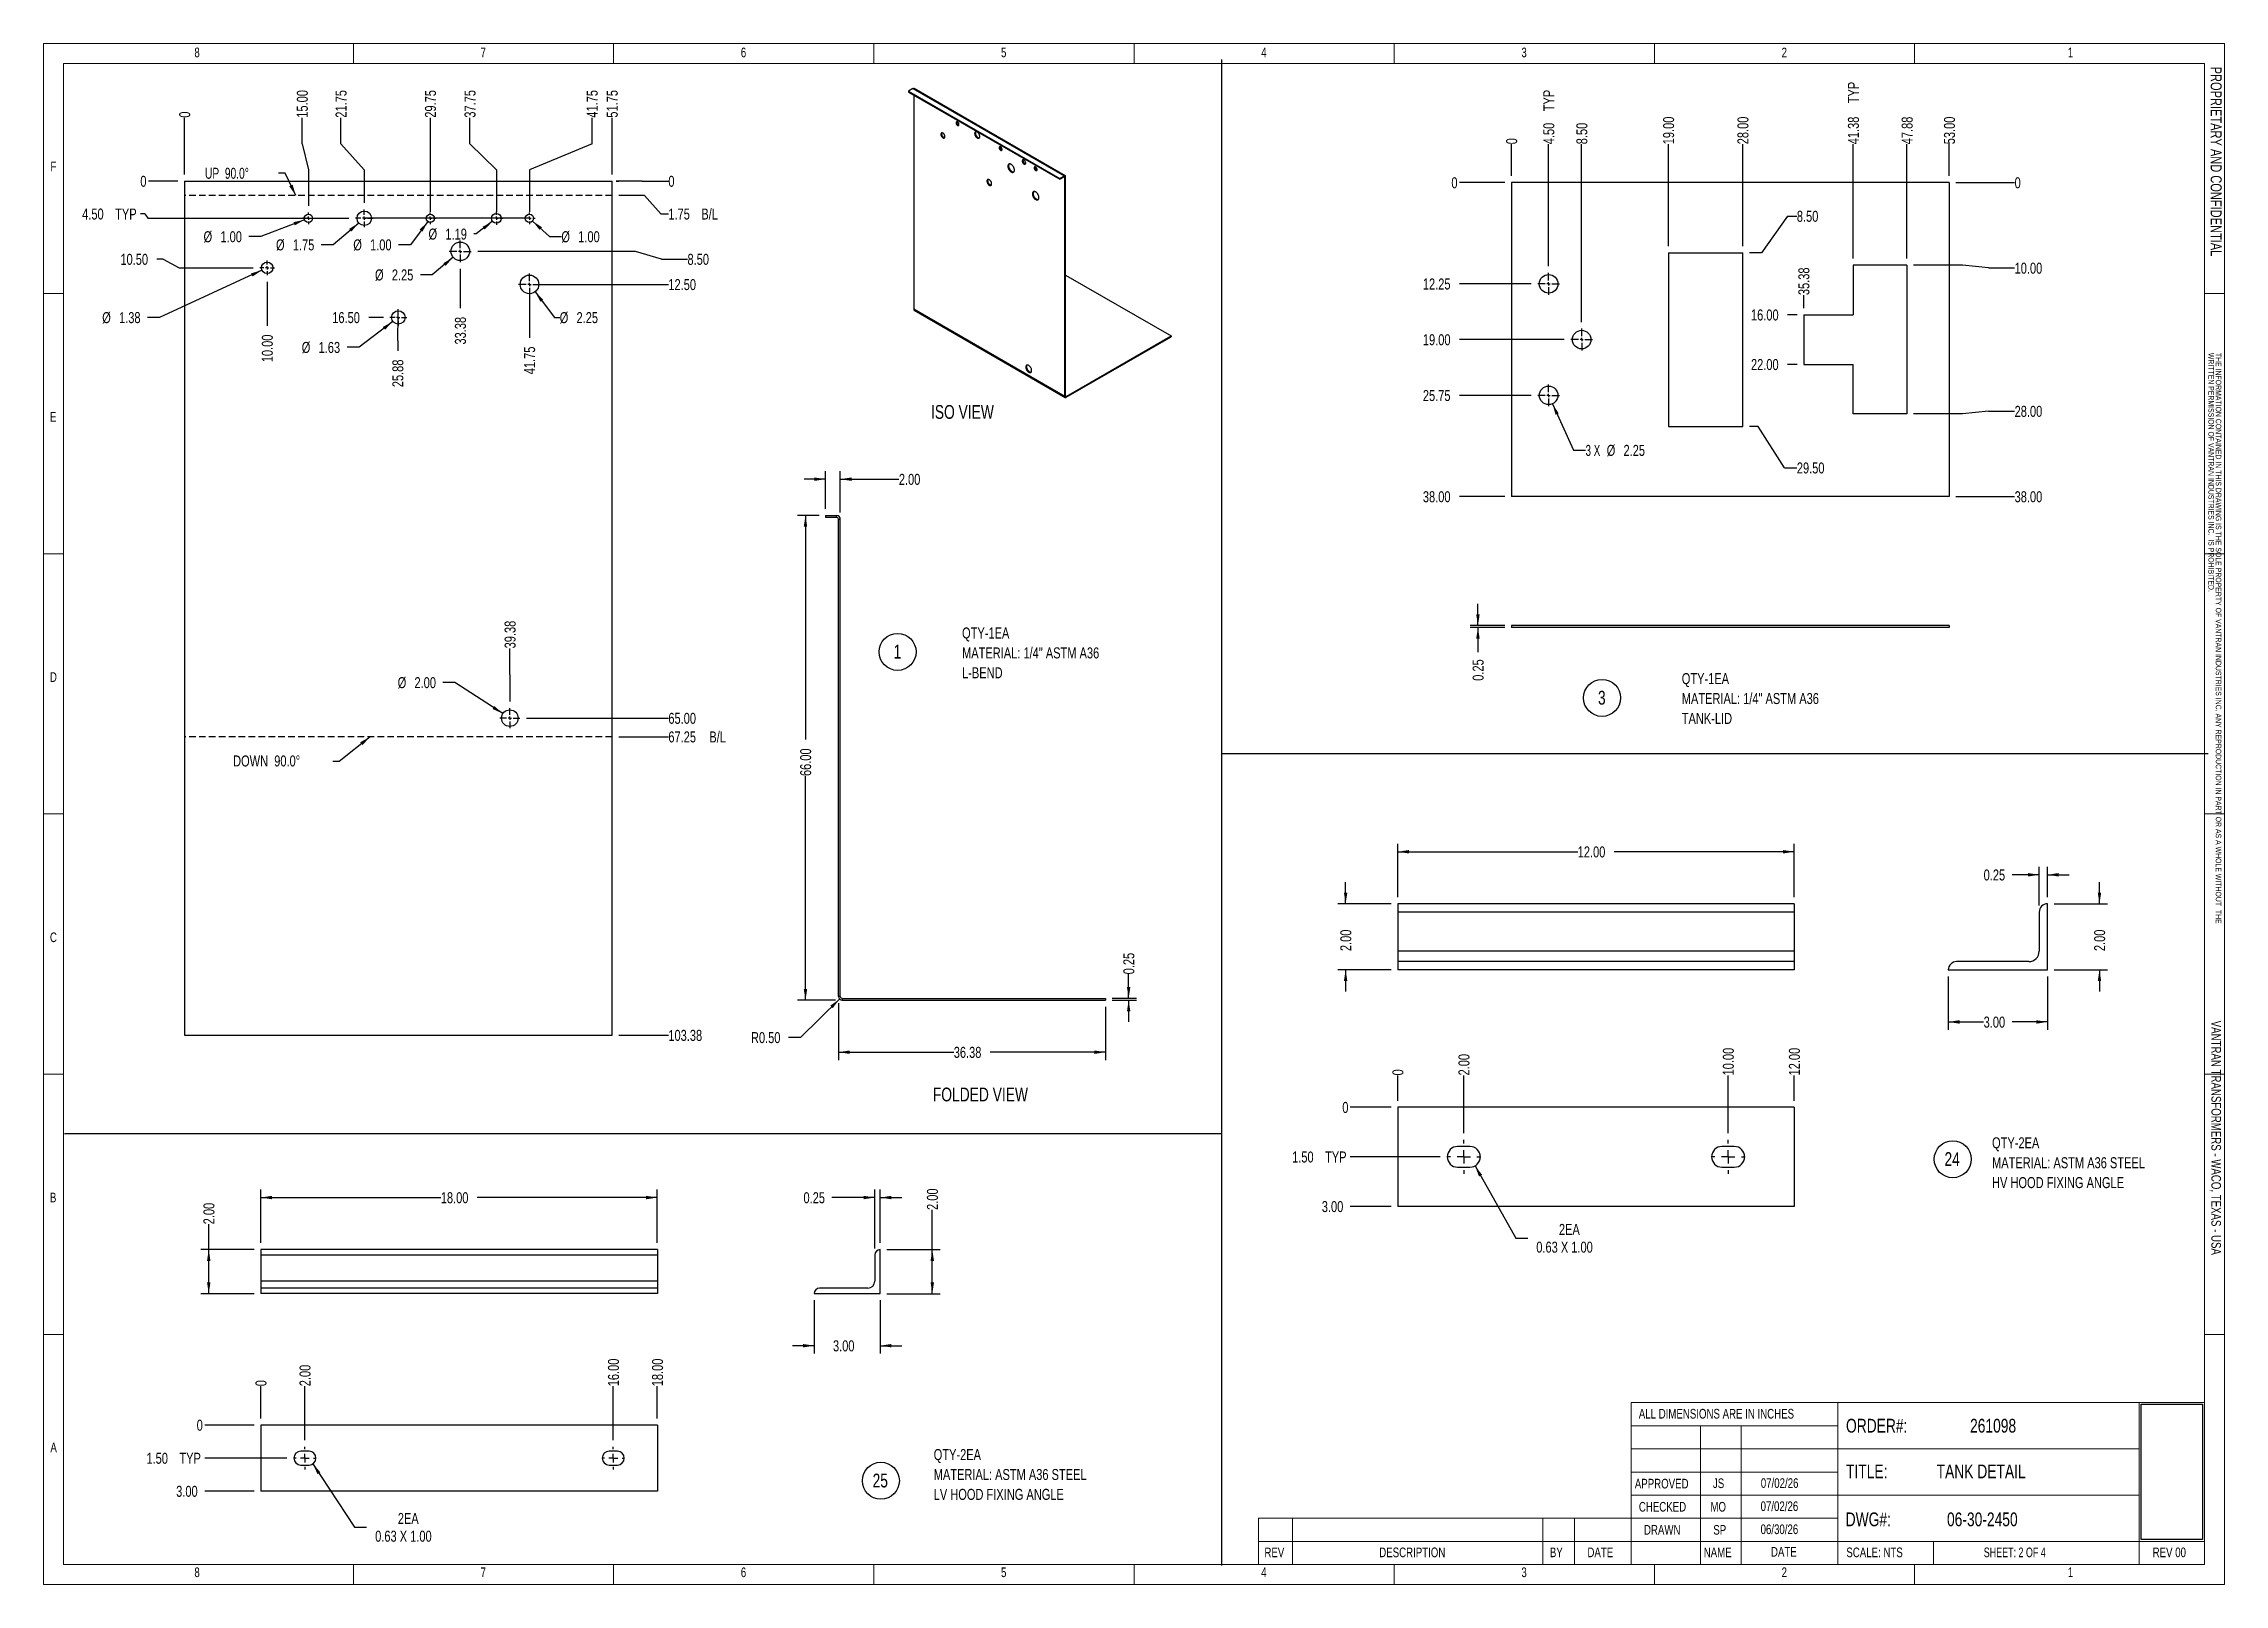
# Model space of a CAD drawing. Header units: inches. Extents: x 1 to 529, y 1 to 374.
import ezdxf

# ---------------------------------------------------------------- set-up
doc = ezdxf.new("R2010")
doc.units = ezdxf.units.IN
doc.header["$LTSCALE"] = 32
doc.header["$MEASUREMENT"] = 0
doc.linetypes.add('HIDDEN', pattern=[0.075, 0.05, -0.025])
doc.layers.add('FORMAT', color=7, linetype='Continuous')
doc.styles.add('SLDTEXTSTYLE0', font='TXT', dxfattribs={"width": 0.75})
doc.styles.add('SLDTEXTSTYLE1', font='TXT', dxfattribs={"width": 0.692308})
doc.styles.add('SLDTEXTSTYLE2', font='TXT', dxfattribs={"width": 0.694444})
doc.styles.add('SLDTEXTSTYLE3', font='TXT', dxfattribs={"width": 0.666667})
doc.dimstyles.new('SLDDIMSTYLE0', dxfattribs={"dimtxt": 2.71875, "dimasz": 2.71875, "dimexe": 0, "dimexo": 0.0625, "dimgap": 0.679688, "dimtad": 0, "dimtih": 1, "dimtoh": 1, "dimdec": 0, "dimlfac": 0.5, "dimrnd": 1e-09, "dimdsep": 46, "dimtxsty": 'SLDTEXTSTYLE0', "dimblk1": 'NONE', "dimblk2": 'NONE', "dimsah": 1, "dimcen": 0.09, "dimadec": 0, "dimazin": 2, "dimtfac": 1, "dimtdec": 0, "dimtofl": 0, "dimtmove": 0, "dimatfit": 3, "dimldrblk": 'NONE', "dimfxl": 0, "dimfrac": 2, "dimtolj": 1, "dimtzin": 12, "dimarcsym": 0})
doc.dimstyles.new('SLDDIMSTYLE1', dxfattribs={"dimtxt": 2.71875, "dimasz": 2.71875, "dimexe": 0, "dimexo": 0.0625, "dimgap": 0.679688, "dimtad": 0, "dimtih": 1, "dimtoh": 1, "dimlfac": 0.5, "dimrnd": 1e-09, "dimzin": 12, "dimdsep": 46, "dimtxsty": 'SLDTEXTSTYLE0', "dimblk1": 'NONE', "dimblk2": 'NONE', "dimsah": 1, "dimcen": 0.09, "dimadec": 0, "dimazin": 3, "dimtfac": 1, "dimtofl": 0, "dimtmove": 0, "dimatfit": 3, "dimldrblk": 'NONE', "dimfxl": 0, "dimfrac": 2, "dimtolj": 1, "dimtzin": 12, "dimarcsym": 0})
doc.dimstyles.new('SLDDIMSTYLE10', dxfattribs={"dimtxt": 2.71875, "dimasz": 2.71875, "dimexe": 0, "dimexo": 0.0625, "dimgap": 0.679688, "dimtad": 0, "dimlfac": 0.5625, "dimrnd": 1e-09, "dimzin": 12, "dimdsep": 46, "dimtxsty": 'SLDTEXTSTYLE0', "dimsah": 1, "dimcen": 0.09, "dimadec": 0, "dimazin": 3, "dimtfac": 1, "dimtofl": 0, "dimtmove": 0, "dimatfit": 3, "dimfxl": 0, "dimfrac": 2, "dimtolj": 1, "dimtzin": 12, "dimarcsym": 0})
doc.dimstyles.new('SLDDIMSTYLE11', dxfattribs={"dimtxt": 2.71875, "dimasz": 2.71875, "dimexe": 0, "dimexo": 0.0625, "dimgap": 0.679688, "dimtad": 0, "dimlfac": 0.5625, "dimrnd": 1e-09, "dimdsep": 46, "dimtxsty": 'SLDTEXTSTYLE0', "dimsah": 1, "dimcen": 0.09, "dimadec": 0, "dimazin": 2, "dimtfac": 1, "dimtmove": 0, "dimatfit": 0, "dimfxl": 0, "dimfrac": 2, "dimtolj": 1, "dimtzin": 12, "dimarcsym": 0})
doc.dimstyles.new('SLDDIMSTYLE12', dxfattribs={"dimtxt": 2.71875, "dimasz": 2.71875, "dimexe": 0, "dimexo": 0.0625, "dimgap": 0.679688, "dimtad": 0, "dimtih": 1, "dimtoh": 1, "dimlfac": 0.5625, "dimrnd": 1e-09, "dimzin": 0, "dimdsep": 46, "dimtxsty": 'SLDTEXTSTYLE0', "dimsah": 1, "dimcen": 0, "dimadec": 0, "dimazin": 0, "dimtfac": 1, "dimtofl": 0, "dimtmove": 0, "dimatfit": 3, "dimfxl": 0, "dimfrac": 2, "dimtolj": 1, "dimtzin": 12, "dimarcsym": 0})
doc.dimstyles.new('SLDDIMSTYLE13', dxfattribs={"dimtxt": 2.71875, "dimasz": 2.71875, "dimexe": 0, "dimexo": 0.0625, "dimgap": 0.679688, "dimtad": 0, "dimtih": 1, "dimtoh": 1, "dimlfac": 0.5, "dimrnd": 1e-09, "dimzin": 12, "dimdsep": 46, "dimtxsty": 'SLDTEXTSTYLE0', "dimsah": 1, "dimcen": 0, "dimadec": 0, "dimazin": 3, "dimtfac": 1, "dimtofl": 0, "dimtmove": 0, "dimatfit": 3, "dimfxl": 0, "dimfrac": 2, "dimtolj": 1, "dimtzin": 12, "dimarcsym": 0})
doc.dimstyles.new('SLDDIMSTYLE14', dxfattribs={"dimtxt": 2.71875, "dimasz": 2.71875, "dimexe": 0, "dimexo": 0.0625, "dimgap": 0.679688, "dimtad": 0, "dimlfac": 0.5, "dimrnd": 1e-09, "dimdsep": 46, "dimtxsty": 'SLDTEXTSTYLE0', "dimsah": 1, "dimcen": 0.09, "dimadec": 0, "dimazin": 2, "dimtfac": 1, "dimtmove": 0, "dimatfit": 0, "dimfxl": 0, "dimfrac": 2, "dimtolj": 1, "dimtzin": 12, "dimarcsym": 0})
doc.dimstyles.new('SLDDIMSTYLE15', dxfattribs={"dimtxt": 2.71875, "dimasz": 2.71875, "dimexe": 0, "dimexo": 0.0625, "dimgap": 0.679688, "dimtad": 0, "dimlfac": 0.125, "dimrnd": 1e-09, "dimzin": 4, "dimdsep": 46, "dimtxsty": 'SLDTEXTSTYLE0', "dimsah": 1, "dimcen": 0.09, "dimadec": 0, "dimazin": 1, "dimtfac": 1, "dimtofl": 0, "dimtmove": 0, "dimatfit": 3, "dimfxl": 0, "dimfrac": 2, "dimtolj": 1, "dimtzin": 12, "dimarcsym": 0})
doc.dimstyles.new('SLDDIMSTYLE16', dxfattribs={"dimtxt": 2.71875, "dimasz": 2.71875, "dimexe": 0, "dimexo": 0.0625, "dimgap": 0.679688, "dimtad": 0, "dimlfac": 0.125, "dimrnd": 1e-09, "dimzin": 4, "dimdsep": 46, "dimtxsty": 'SLDTEXTSTYLE0', "dimsah": 1, "dimcen": 0.09, "dimadec": 0, "dimazin": 1, "dimtfac": 1, "dimtmove": 0, "dimatfit": 0, "dimfxl": 0, "dimfrac": 2, "dimtolj": 1, "dimtzin": 12, "dimarcsym": 0})
doc.dimstyles.new('SLDDIMSTYLE17', dxfattribs={"dimtxt": 2.71875, "dimasz": 2.71875, "dimexe": 0, "dimexo": 0.0625, "dimgap": 0.679688, "dimtad": 0, "dimtih": 1, "dimtoh": 1, "dimdec": 0, "dimlfac": 0.125, "dimrnd": 1e-09, "dimdsep": 46, "dimtxsty": 'SLDTEXTSTYLE0', "dimblk1": 'NONE', "dimblk2": 'NONE', "dimsah": 1, "dimcen": 0.09, "dimadec": 0, "dimazin": 2, "dimtfac": 1, "dimtdec": 0, "dimtofl": 0, "dimtmove": 0, "dimatfit": 3, "dimldrblk": 'NONE', "dimfxl": 0, "dimfrac": 2, "dimtolj": 1, "dimtzin": 12, "dimarcsym": 0})
doc.dimstyles.new('SLDDIMSTYLE18', dxfattribs={"dimtxt": 2.71875, "dimasz": 2.71875, "dimexe": 0, "dimexo": 0.0625, "dimgap": 0.679688, "dimtad": 0, "dimtih": 1, "dimtoh": 1, "dimlfac": 0.125, "dimrnd": 1e-09, "dimzin": 4, "dimdsep": 46, "dimtxsty": 'SLDTEXTSTYLE0', "dimblk1": 'NONE', "dimblk2": 'NONE', "dimsah": 1, "dimcen": 0.09, "dimadec": 0, "dimazin": 1, "dimtfac": 1, "dimtofl": 0, "dimtmove": 0, "dimatfit": 3, "dimldrblk": 'NONE', "dimfxl": 0, "dimfrac": 2, "dimtolj": 1, "dimtzin": 12, "dimarcsym": 0})
doc.dimstyles.new('SLDDIMSTYLE19', dxfattribs={"dimtxt": 2.71875, "dimasz": 2.71875, "dimexe": 0, "dimexo": 0.0625, "dimgap": 0.679688, "dimtad": 0, "dimtih": 1, "dimtoh": 1, "dimlfac": 0.125, "dimrnd": 1e-09, "dimzin": 4, "dimdsep": 46, "dimtxsty": 'SLDTEXTSTYLE0', "dimblk1": 'NONE', "dimblk2": 'NONE', "dimsah": 1, "dimcen": 0.09, "dimadec": 0, "dimazin": 1, "dimtfac": 1, "dimtofl": 0, "dimtmove": 0, "dimatfit": 3, "dimldrblk": 'NONE', "dimfxl": 0, "dimfrac": 2, "dimtolj": 1, "dimtzin": 12, "dimarcsym": 0})
doc.dimstyles.new('SLDDIMSTYLE2', dxfattribs={"dimtxt": 2.71875, "dimasz": 2.71875, "dimexe": 0, "dimexo": 0.0625, "dimgap": 0.679688, "dimtad": 0, "dimtih": 1, "dimtoh": 1, "dimlfac": 0.5, "dimrnd": 1e-09, "dimzin": 4, "dimdsep": 46, "dimtxsty": 'SLDTEXTSTYLE0', "dimblk1": 'NONE', "dimblk2": 'NONE', "dimsah": 1, "dimcen": 0.09, "dimadec": 0, "dimazin": 1, "dimtfac": 1, "dimtofl": 0, "dimtmove": 0, "dimatfit": 3, "dimldrblk": 'NONE', "dimfxl": 0, "dimfrac": 2, "dimtolj": 1, "dimtzin": 12, "dimarcsym": 0})
doc.dimstyles.new('SLDDIMSTYLE20', dxfattribs={"dimtxt": 2.71875, "dimasz": 2.71875, "dimexe": 0, "dimexo": 0.0625, "dimgap": 0.679688, "dimtad": 0, "dimlfac": 0.125, "dimrnd": 1e-09, "dimdsep": 46, "dimtxsty": 'SLDTEXTSTYLE0', "dimsah": 1, "dimcen": 0.09, "dimadec": 0, "dimazin": 2, "dimtfac": 1, "dimtmove": 0, "dimatfit": 0, "dimfxl": 0, "dimfrac": 2, "dimtolj": 1, "dimtzin": 12, "dimarcsym": 0})
doc.dimstyles.new('SLDDIMSTYLE21', dxfattribs={"dimtxt": 2.71875, "dimasz": 2.71875, "dimexe": 0, "dimexo": 0.0625, "dimgap": 0.679688, "dimtad": 0, "dimlfac": 0.1875, "dimrnd": 1e-09, "dimzin": 4, "dimdsep": 46, "dimtxsty": 'SLDTEXTSTYLE0', "dimsah": 1, "dimcen": 0.09, "dimadec": 0, "dimazin": 1, "dimtfac": 1, "dimtofl": 0, "dimtmove": 0, "dimatfit": 3, "dimfxl": 0, "dimfrac": 2, "dimtolj": 1, "dimtzin": 12, "dimarcsym": 0})
doc.dimstyles.new('SLDDIMSTYLE22', dxfattribs={"dimtxt": 2.71875, "dimasz": 2.71875, "dimexe": 0, "dimexo": 0.0625, "dimgap": 0.679688, "dimtad": 0, "dimtih": 1, "dimtoh": 1, "dimdec": 0, "dimlfac": 0.1875, "dimrnd": 1e-09, "dimdsep": 46, "dimtxsty": 'SLDTEXTSTYLE0', "dimblk1": 'NONE', "dimblk2": 'NONE', "dimsah": 1, "dimcen": 0.09, "dimadec": 0, "dimazin": 2, "dimtfac": 1, "dimtdec": 0, "dimtofl": 0, "dimtmove": 0, "dimatfit": 3, "dimldrblk": 'NONE', "dimfxl": 0, "dimfrac": 2, "dimtolj": 1, "dimtzin": 12, "dimarcsym": 0})
doc.dimstyles.new('SLDDIMSTYLE23', dxfattribs={"dimtxt": 2.71875, "dimasz": 2.71875, "dimexe": 0, "dimexo": 0.0625, "dimgap": 0.679688, "dimtad": 0, "dimtih": 1, "dimtoh": 1, "dimlfac": 0.1875, "dimrnd": 1e-09, "dimzin": 4, "dimdsep": 46, "dimtxsty": 'SLDTEXTSTYLE0', "dimblk1": 'NONE', "dimblk2": 'NONE', "dimsah": 1, "dimcen": 0.09, "dimadec": 0, "dimazin": 1, "dimtfac": 1, "dimtofl": 0, "dimtmove": 0, "dimatfit": 3, "dimldrblk": 'NONE', "dimfxl": 0, "dimfrac": 2, "dimtolj": 1, "dimtzin": 12, "dimarcsym": 0})
doc.dimstyles.new('SLDDIMSTYLE24', dxfattribs={"dimtxt": 2.71875, "dimasz": 2.71875, "dimexe": 0, "dimexo": 0.0625, "dimgap": 0.679688, "dimtad": 0, "dimtih": 1, "dimtoh": 1, "dimlfac": 0.1875, "dimrnd": 1e-09, "dimzin": 4, "dimdsep": 46, "dimtxsty": 'SLDTEXTSTYLE0', "dimblk1": 'NONE', "dimblk2": 'NONE', "dimsah": 1, "dimcen": 0.09, "dimadec": 0, "dimazin": 1, "dimtfac": 1, "dimtofl": 0, "dimtmove": 0, "dimatfit": 3, "dimldrblk": 'NONE', "dimfxl": 0, "dimfrac": 2, "dimtolj": 1, "dimtzin": 12, "dimarcsym": 0})
doc.dimstyles.new('SLDDIMSTYLE25', dxfattribs={"dimtxt": 2.71875, "dimasz": 2.71875, "dimexe": 0, "dimexo": 0.0625, "dimgap": 0.679688, "dimtad": 0, "dimlfac": 0.1875, "dimrnd": 1e-09, "dimzin": 4, "dimdsep": 46, "dimtxsty": 'SLDTEXTSTYLE0', "dimsah": 1, "dimcen": 0.09, "dimadec": 0, "dimazin": 1, "dimtfac": 1, "dimtmove": 0, "dimatfit": 0, "dimfxl": 0, "dimfrac": 2, "dimtolj": 1, "dimtzin": 12, "dimarcsym": 0})
doc.dimstyles.new('SLDDIMSTYLE26', dxfattribs={"dimtxt": 2.71875, "dimasz": 2.71875, "dimexe": 0, "dimexo": 0.0625, "dimgap": 0.679688, "dimtad": 0, "dimlfac": 0.1875, "dimrnd": 1e-09, "dimdsep": 46, "dimtxsty": 'SLDTEXTSTYLE0', "dimsah": 1, "dimcen": 0.09, "dimadec": 0, "dimazin": 2, "dimtfac": 1, "dimtmove": 0, "dimatfit": 0, "dimfxl": 0, "dimfrac": 2, "dimtolj": 1, "dimtzin": 12, "dimarcsym": 0})
doc.dimstyles.new('SLDDIMSTYLE3', dxfattribs={"dimtxt": 2.71875, "dimasz": 2.71875, "dimexe": 0, "dimexo": 0.0625, "dimgap": 0.679688, "dimtad": 0, "dimtih": 1, "dimtoh": 1, "dimlfac": 0.5, "dimrnd": 1e-09, "dimzin": 12, "dimdsep": 46, "dimtxsty": 'SLDTEXTSTYLE0', "dimblk1": 'NONE', "dimblk2": 'NONE', "dimsah": 1, "dimcen": 0.09, "dimadec": 0, "dimazin": 3, "dimtfac": 1, "dimtofl": 0, "dimtmove": 0, "dimatfit": 3, "dimldrblk": 'NONE', "dimfxl": 0, "dimfrac": 2, "dimtolj": 1, "dimtzin": 12, "dimarcsym": 0})
doc.dimstyles.new('SLDDIMSTYLE4', dxfattribs={"dimtxt": 2.71875, "dimasz": 2.71875, "dimexe": 0, "dimexo": 0.0625, "dimgap": 0.679688, "dimtad": 0, "dimtih": 1, "dimtoh": 1, "dimlfac": 0.5, "dimrnd": 1e-09, "dimzin": 4, "dimdsep": 46, "dimtxsty": 'SLDTEXTSTYLE0', "dimblk1": 'NONE', "dimblk2": 'NONE', "dimsah": 1, "dimcen": 0.09, "dimadec": 0, "dimazin": 1, "dimtfac": 1, "dimtofl": 0, "dimtmove": 0, "dimatfit": 3, "dimldrblk": 'NONE', "dimfxl": 0, "dimfrac": 2, "dimtolj": 1, "dimtzin": 12, "dimarcsym": 0})
doc.dimstyles.new('SLDDIMSTYLE5', dxfattribs={"dimtxt": 2.71875, "dimasz": 2.71875, "dimexe": 0, "dimexo": 0.0625, "dimgap": 0.679688, "dimtad": 0, "dimtih": 1, "dimtoh": 1, "dimlfac": 0.5, "dimrnd": 1e-09, "dimzin": 12, "dimdsep": 46, "dimtxsty": 'SLDTEXTSTYLE0', "dimsah": 1, "dimcen": 0, "dimadec": 0, "dimazin": 3, "dimtfac": 1, "dimtofl": 0, "dimtmove": 0, "dimatfit": 3, "dimfxl": 0, "dimfrac": 2, "dimtolj": 1, "dimtzin": 12, "dimarcsym": 0})
doc.dimstyles.new('SLDDIMSTYLE6', dxfattribs={"dimtxt": 2.71875, "dimasz": 2.71875, "dimexe": 0, "dimexo": 0.0625, "dimgap": 0.679688, "dimtad": 0, "dimtih": 1, "dimtoh": 1, "dimlfac": 0.5, "dimrnd": 1e-09, "dimzin": 4, "dimdsep": 46, "dimtxsty": 'SLDTEXTSTYLE0', "dimsah": 1, "dimcen": 0, "dimadec": 0, "dimazin": 1, "dimtfac": 1, "dimtofl": 0, "dimtmove": 0, "dimatfit": 3, "dimfxl": 0, "dimfrac": 2, "dimtolj": 1, "dimtzin": 12, "dimarcsym": 0})
doc.dimstyles.new('SLDDIMSTYLE7', dxfattribs={"dimtxt": 0.18, "dimasz": 2.71875, "dimexe": 0, "dimexo": 0.0625, "dimgap": 0, "dimtad": 0, "dimtih": 1, "dimtoh": 1, "dimdec": 0, "dimrnd": 1e-09, "dimzin": 0, "dimdsep": 46, "dimtxsty": 'Standard', "dimsah": 1, "dimcen": 0.09, "dimadec": 0, "dimazin": 0, "dimtfac": 2.71875, "dimtdec": 0, "dimtofl": 0, "dimtmove": 0, "dimatfit": 3, "dimfxl": 0, "dimfrac": 2, "dimtolj": 1, "dimtzin": 0, "dimarcsym": 0})
doc.dimstyles.new('SLDDIMSTYLE8', dxfattribs={"dimtxt": 2.71875, "dimasz": 2.71875, "dimexe": 0, "dimexo": 0.0625, "dimgap": 0.679688, "dimtad": 0, "dimlfac": 0.5625, "dimrnd": 1e-09, "dimzin": 4, "dimdsep": 46, "dimtxsty": 'SLDTEXTSTYLE0', "dimsah": 1, "dimcen": 0.09, "dimadec": 0, "dimazin": 1, "dimtfac": 1, "dimtmove": 0, "dimatfit": 0, "dimfxl": 0, "dimfrac": 2, "dimtolj": 1, "dimtzin": 12, "dimarcsym": 0})
doc.dimstyles.new('SLDDIMSTYLE9', dxfattribs={"dimtxt": 2.71875, "dimasz": 2.71875, "dimexe": 0, "dimexo": 0.0625, "dimgap": 0.679688, "dimtad": 0, "dimlfac": 0.5625, "dimrnd": 1e-09, "dimzin": 4, "dimdsep": 46, "dimtxsty": 'SLDTEXTSTYLE0', "dimsah": 1, "dimcen": 0.09, "dimadec": 0, "dimazin": 1, "dimtfac": 1, "dimtofl": 0, "dimtmove": 0, "dimatfit": 3, "dimfxl": 0, "dimfrac": 2, "dimtolj": 1, "dimtzin": 12, "dimarcsym": 0})
picture_1 = doc.add_image_def('image1.bmp', size_in_pixel=(535, 215))

msp = doc.modelspace()

# ---------------------------------------------------------------- texts
at = {"color": 7, "linetype": 'Continuous', "lineweight": 0}
for s, insert, char_height, attachment_point, style in [('8', (37.748, 372.608), 2.333, 2, 'SLDTEXTSTYLE0'), ('7', (107.04, 372.608), 2.333, 2, 'SLDTEXTSTYLE0'), ('6', (170.032, 372.608), 2.333, 2, 'SLDTEXTSTYLE0'), ('5', (233.024, 372.608), 2.333, 2, 'SLDTEXTSTYLE0'), ('4', (296.016, 372.608), 2.333, 2, 'SLDTEXTSTYLE0'), ('3', (359.008, 372.608), 2.333, 2, 'SLDTEXTSTYLE0'), ('2', (422, 372.608), 2.333, 2, 'SLDTEXTSTYLE0'), ('1', (491.292, 372.608), 2.333, 2, 'SLDTEXTSTYLE0'), ('F', (2.254, 345.027), 2.333, 1, 'SLDTEXTSTYLE0'), ('UP  90.0°', (39.657, 343.523), 2.6667, 1, 'SLDTEXTSTYLE2'), ('E', (2.131, 284.393), 2.333, 1, 'SLDTEXTSTYLE0'), ('D', (2.131, 221.401), 2.333, 1, 'SLDTEXTSTYLE0'), ('DOWN  90.0°', (46.474, 201.262), 2.66667, 1, 'SLDTEXTSTYLE0'), ('C', (2.131, 158.408), 2.333, 1, 'SLDTEXTSTYLE0'), ('B', (2.13, 95.416), 2.333, 1, 'SLDTEXTSTYLE0'), ('ORDER#:', (436.934, 40.674), 3.3333, 1, 'SLDTEXTSTYLE0'), ('261098', (466.964, 40.674), 3.3333, 1, 'SLDTEXTSTYLE0'), ('A', (2.244, 34.932), 2.333, 1, 'SLDTEXTSTYLE0'), ('TITLE:', (436.934, 29.61), 3.3333, 1, 'SLDTEXTSTYLE0'), ('TANK DETAIL', (458.877, 29.61), 3.33333, 1, 'SLDTEXTSTYLE0'), ('CHECKED', (386.789, 20.553), 2.3333, 1, 'SLDTEXTSTYLE0'), ('MO', (404.113, 20.553), 2.3333, 1, 'SLDTEXTSTYLE0'), ('07/02/26', (416.258, 20.688), 2.3333, 1, 'SLDTEXTSTYLE0'), ('DWG#:', (436.852, 18.01), 3.3333, 1, 'SLDTEXTSTYLE0'), ('06-30-2450', (461.386, 18.01), 3.3333, 1, 'SLDTEXTSTYLE0'), ('DRAWN', (388.025, 14.974), 2.3333, 1, 'SLDTEXTSTYLE0'), ('SP', (404.812, 14.974), 2.3333, 1, 'SLDTEXTSTYLE0'), ('06/30/26', (416.258, 15.109), 2.3333, 1, 'SLDTEXTSTYLE0'), ('REV', (296.141, 9.515), 2.3333, 1, 'SLDTEXTSTYLE0'), ('DESCRIPTION', (323.936, 9.515), 2.33333, 1, 'SLDTEXTSTYLE0'), ('BY', (365.246, 9.515), 2.3333, 1, 'SLDTEXTSTYLE0'), ('DATE', (374.332, 9.515), 2.3333, 1, 'SLDTEXTSTYLE0'), ('NAME', (402.492, 9.515), 2.3333, 1, 'SLDTEXTSTYLE0'), ('DATE', (418.772, 9.65), 2.3333, 1, 'SLDTEXTSTYLE0'), ('SCALE: NTS', (437.018, 9.515), 2.3333, 1, 'SLDTEXTSTYLE0'), ('SHEET: 2 OF 4', (470.285, 9.515), 2.33333, 1, 'SLDTEXTSTYLE1'), ('REV 00', (511.168, 9.515), 2.3333, 1, 'SLDTEXTSTYLE0'), ('8', (37.748, 4.696), 2.333, 2, 'SLDTEXTSTYLE0'), ('7', (107.04, 4.696), 2.333, 2, 'SLDTEXTSTYLE0'), ('6', (170.032, 4.696), 2.333, 2, 'SLDTEXTSTYLE0'), ('5', (233.024, 4.696), 2.333, 2, 'SLDTEXTSTYLE0'), ('4', (296.016, 4.696), 2.333, 2, 'SLDTEXTSTYLE0'), ('3', (359.008, 4.696), 2.333, 2, 'SLDTEXTSTYLE0'), ('2', (422, 4.696), 2.333, 2, 'SLDTEXTSTYLE0'), ('1', (491.292, 4.696), 2.333, 2, 'SLDTEXTSTYLE0')]:
    msp.add_mtext(s, dxfattribs=dict(at, insert=insert, char_height=char_height, attachment_point=attachment_point, style=style))
at = {"color": 7, "linetype": 'Continuous', "lineweight": 0, "rotation": 270, "style": 'SLDTEXTSTYLE0'}
for s, insert, char_height, attachment_point in [('PROPRIETARY AND CONFIDENTIAL', (527.882, 367.994), 2.66667, 1), ('VANTRAN TRANSFORMERS - WACO, TEXAS - USA', (527.723, 108.702), 2.33333, 2)]:
    msp.add_mtext(s, dxfattribs=dict(at, insert=insert, char_height=char_height, attachment_point=attachment_point))
at = {"layer": 'FORMAT', "attachment_point": 1, "style": 'SLDTEXTSTYLE0'}
for s, insert, char_height in [('ISO VIEW', (215.418, 286.082), 3.3333), ('FOLDED VIEW', (215.872, 120.858), 3.33333), ('ALL DIMENSIONS ARE IN INCHES', (386.774, 43.079), 2.33333), ('07/02/26', (416.309, 26.288), 2.3333), ('APPROVED', (385.812, 26.153), 2.3333), ('JS', (404.716, 26.246), 2.3333)]:
    msp.add_mtext(s, dxfattribs=dict(at, insert=insert, char_height=char_height))

# ---------------------------------------------------------------- blocks, each defined once
blk = doc.blocks.new('SW_NOTE_0')
at = {"layer": 'FORMAT', "color": 0, "attachment_point": 1, "style": 'SLDTEXTSTYLE0'}
for s, insert, char_height in [('QTY-2EA', (0, 3.44), 2.667), ('MATERIAL: ASTM A36 STEEL', (0, -1.38), 2.6667), ('LV HOOD FIXING ANGLE', (0, -6.19), 2.6667)]:
    blk.add_mtext(s, dxfattribs=dict(at, insert=insert, char_height=char_height))
blk = doc.blocks.new('SW_NOTE_0_1')
at = {"layer": 'FORMAT', "color": 0, "attachment_point": 1, "style": 'SLDTEXTSTYLE0'}
for s, insert, char_height in [('QTY-2EA', (0, 3.44), 2.667), ('MATERIAL: ASTM A36 STEEL', (0, -1.38), 2.6667), ('HV HOOD FIXING ANGLE', (0, -6.19), 2.6667)]:
    blk.add_mtext(s, dxfattribs=dict(at, insert=insert, char_height=char_height))
blk = doc.blocks.new('SW_NOTE_0_2')
at = {"color": 0, "linetype": 'Continuous', "lineweight": 0, "attachment_point": 1, "rotation": 270, "style": 'SLDTEXTSTYLE0'}
for s, insert, char_height in [('WRITTEN PERMISSION OF VANTRAN INDUSTRIES INC.  IS PROHIBITED.', (-0.06, 0), 1.3333), ('THE INFORMATION CONTAINED IN THIS DRAWING IS THE SOLE PROPERTY OF VANTRAN INDUSTRIES INC. ANY REPRODUCTION IN PART OR AS A WHOLE WITHOUT  THE', (1.72, 0), 1.33333)]:
    blk.add_mtext(s, dxfattribs=dict(at, insert=insert, char_height=char_height))
blk = doc.blocks.new('Drawing View45')
at = {"color": 7, "linetype": 'Continuous', "lineweight": 25}
for p, q in [((0, 206.75), (103.5, 206.75)), ((0, 206.75), (0, 0)), ((103.5, 0), (103.5, 206.75)), ((0, 0), (103.5, 0))]:
    blk.add_line(p, q, dxfattribs=at)
for centre, radius in [((30, 197.75), 1), ((43.5, 197.75), 1.75), ((59.5, 197.75), 1), ((75.5, 197.75), 1.19), ((83.5, 197.75), 1), ((66.75, 189.75), 2.25), ((20, 185.75), 1.38), ((83.5, 181.75), 2.25), ((51.75, 173.75), 1.62), ((78.75, 76.75), 2)]:
    blk.add_circle(centre, radius, dxfattribs=at)
blk = doc.blocks.new('_D')
at = {"layer": 'FORMAT'}
for p, q in [((145.54, 340.29), (139.24, 340.29)), ((139.24, 340.29), (139.82, 340.29)), ((145.54, 340.29), (151.84, 340.29))]:
    blk.add_line(p, q, dxfattribs=at)
at = {"layer": 'FORMAT', "insert": (151.84, 341.58), "char_height": 2.67, "attachment_point": 1, "style": 'SLDTEXTSTYLE0'}
blk.add_mtext('0', dxfattribs=at)
blk = doc.blocks.new('_None')
blk = doc.blocks.new('_D_1')
at = {"layer": 'FORMAT'}
for p, q in [((146.08, 336.79), (139.82, 336.79)), ((150, 332.37), (146.08, 336.79)), ((150, 332.37), (151.84, 332.37))]:
    blk.add_line(p, q, dxfattribs=at)
at = {"layer": 'FORMAT', "char_height": 2.667, "attachment_point": 1, "style": 'SLDTEXTSTYLE0'}
for s, insert in [('1.75', (151.84, 333.66)), ('B/L', (159.82, 333.66))]:
    blk.add_mtext(s, dxfattribs=dict(at, insert=insert))
blk = doc.blocks.new('_D_2')
at = {"layer": 'FORMAT'}
blk.add_line((119.82, 315.29), (151.84, 315.29), dxfattribs=at)
at = {"layer": 'FORMAT', "insert": (151.84, 316.58), "char_height": 2.667, "attachment_point": 1, "style": 'SLDTEXTSTYLE0'}
blk.add_mtext('12.50', dxfattribs=at)
blk = doc.blocks.new('_D_3')
at = {"layer": 'FORMAT'}
blk.add_line((139.82, 205.79), (151.84, 205.79), dxfattribs=at)
at = {"layer": 'FORMAT', "char_height": 2.667, "attachment_point": 1, "style": 'SLDTEXTSTYLE0'}
for s, insert in [('67.25', (151.84, 207.08)), ('B/L', (161.76, 207.08))]:
    blk.add_mtext(s, dxfattribs=dict(at, insert=insert))
blk = doc.blocks.new('_D_4')
at = {"layer": 'FORMAT'}
blk.add_line((139.82, 133.54), (151.84, 133.54), dxfattribs=at)
at = {"layer": 'FORMAT', "insert": (151.84, 134.83), "char_height": 2.667, "attachment_point": 1, "style": 'SLDTEXTSTYLE0'}
blk.add_mtext('103.38', dxfattribs=at)
blk = doc.blocks.new('_D_5')
at = {"layer": 'FORMAT'}
blk.add_line((33.12, 340.29), (25.95, 340.29), dxfattribs=at)
at = {"layer": 'FORMAT', "insert": (24.01, 341.58), "char_height": 2.67, "attachment_point": 1, "style": 'SLDTEXTSTYLE0'}
blk.add_mtext('0', dxfattribs=at)
blk = doc.blocks.new('_D_6')
at = {"layer": 'FORMAT'}
for p, q in [((25.07, 332.37), (24.02, 332.37)), ((25.07, 332.37), (25.8, 331.29)), ((25.8, 331.29), (74.47, 331.29))]:
    blk.add_line(p, q, dxfattribs=at)
at = {"layer": 'FORMAT', "char_height": 2.667, "attachment_point": 1, "style": 'SLDTEXTSTYLE0'}
for s, insert in [('4.50', (9.93, 333.66)), ('TYP', (17.91, 333.66))]:
    blk.add_mtext(s, dxfattribs=dict(at, insert=insert))
blk = doc.blocks.new('_D_7')
at = {"layer": 'FORMAT'}
for p, q in [((143.87, 323.29), (105.72, 323.29)), ((150.17, 321.39), (143.87, 323.29)), ((150.17, 321.39), (156.47, 321.39))]:
    blk.add_line(p, q, dxfattribs=at)
at = {"layer": 'FORMAT', "insert": (156.47, 322.69), "char_height": 2.667, "attachment_point": 1, "style": 'SLDTEXTSTYLE0'}
blk.add_mtext('8.50', dxfattribs=at)
blk = doc.blocks.new('_D_8')
at = {"layer": 'FORMAT'}
for p, q in [((29.54, 321.39), (28.03, 321.39)), ((29.54, 321.39), (33.45, 319.29)), ((33.45, 319.29), (51.34, 319.29))]:
    blk.add_line(p, q, dxfattribs=at)
at = {"layer": 'FORMAT', "insert": (19.19, 322.69), "char_height": 2.667, "attachment_point": 1, "style": 'SLDTEXTSTYLE0'}
blk.add_mtext('10.50', dxfattribs=at)
blk = doc.blocks.new('_D_9')
at = {"layer": 'FORMAT'}
blk.add_line((82.84, 307.29), (79.31, 307.29), dxfattribs=at)
at = {"layer": 'FORMAT', "insert": (70.47, 308.58), "char_height": 2.667, "attachment_point": 1, "style": 'SLDTEXTSTYLE0'}
blk.add_mtext('16.50', dxfattribs=at)
blk = doc.blocks.new('_D_10')
at = {"layer": 'FORMAT'}
blk.add_line((117.47, 210.29), (151.84, 210.29), dxfattribs=at)
at = {"layer": 'FORMAT', "insert": (151.84, 211.58), "char_height": 2.667, "attachment_point": 1, "style": 'SLDTEXTSTYLE0'}
blk.add_mtext('65.00', dxfattribs=at)
blk = doc.blocks.new('_D_11')
at = {"layer": 'FORMAT'}
blk.add_line((34.72, 341.89), (34.72, 355.64), dxfattribs=at)
at = {"layer": 'FORMAT', "insert": (33.42, 355.64), "char_height": 2.67, "attachment_point": 1, "rotation": 90, "style": 'SLDTEXTSTYLE0'}
blk.add_mtext('0', dxfattribs=at)
blk = doc.blocks.new('_D_12')
at = {"layer": 'FORMAT'}
blk.add_line((54.72, 315.91), (54.72, 305.29), dxfattribs=at)
at = {"layer": 'FORMAT', "insert": (53.42, 296.45), "char_height": 2.667, "attachment_point": 1, "rotation": 90, "style": 'SLDTEXTSTYLE0'}
blk.add_mtext('10.00', dxfattribs=at)
blk = doc.blocks.new('_D_13')
at = {"layer": 'FORMAT'}
for p, q in [((63.18, 349.34), (63.18, 355.64)), ((63.18, 349.34), (64.72, 343.04)), ((64.72, 343.04), (64.72, 334.29))]:
    blk.add_line(p, q, dxfattribs=at)
at = {"layer": 'FORMAT', "insert": (61.89, 355.64), "char_height": 2.667, "attachment_point": 1, "rotation": 90, "style": 'SLDTEXTSTYLE0'}
blk.add_mtext('15.00', dxfattribs=at)
blk = doc.blocks.new('_D_14')
at = {"layer": 'FORMAT'}
for p, q in [((72.56, 349.34), (72.56, 355.64)), ((72.56, 349.34), (78.22, 343.04)), ((78.22, 343.04), (78.22, 335.04))]:
    blk.add_line(p, q, dxfattribs=at)
at = {"layer": 'FORMAT', "insert": (71.27, 355.64), "char_height": 2.667, "attachment_point": 1, "rotation": 90, "style": 'SLDTEXTSTYLE0'}
blk.add_mtext('21.75', dxfattribs=at)
blk = doc.blocks.new('_D_15')
at = {"layer": 'FORMAT'}
for p, q in [((86.31, 301.6), (86.47, 307.9)), ((86.47, 307.9), (86.47, 308.89)), ((86.31, 301.6), (86.31, 299.24))]:
    blk.add_line(p, q, dxfattribs=at)
at = {"layer": 'FORMAT', "insert": (85.02, 290.4), "char_height": 2.667, "attachment_point": 1, "rotation": 90, "style": 'SLDTEXTSTYLE0'}
blk.add_mtext('25.88', dxfattribs=at)
blk = doc.blocks.new('_D_16')
at = {"layer": 'FORMAT'}
blk.add_line((94.22, 332.89), (94.22, 355.64), dxfattribs=at)
at = {"layer": 'FORMAT', "insert": (92.92, 355.64), "char_height": 2.667, "attachment_point": 1, "rotation": 90, "style": 'SLDTEXTSTYLE0'}
blk.add_mtext('29.75', dxfattribs=at)
blk = doc.blocks.new('_D_17')
at = {"layer": 'FORMAT'}
blk.add_line((101.47, 319.04), (101.47, 309.56), dxfattribs=at)
at = {"layer": 'FORMAT', "insert": (100.17, 300.73), "char_height": 2.667, "attachment_point": 1, "rotation": 90, "style": 'SLDTEXTSTYLE0'}
blk.add_mtext('33.38', dxfattribs=at)
blk = doc.blocks.new('_D_18')
at = {"layer": 'FORMAT'}
for p, q in [((103.78, 349.34), (103.78, 355.64)), ((103.78, 349.34), (110.22, 343.04)), ((110.22, 343.04), (110.22, 332.89))]:
    blk.add_line(p, q, dxfattribs=at)
at = {"layer": 'FORMAT', "insert": (102.49, 355.64), "char_height": 2.667, "attachment_point": 1, "rotation": 90, "style": 'SLDTEXTSTYLE0'}
blk.add_mtext('37.75', dxfattribs=at)
blk = doc.blocks.new('_D_19')
at = {"layer": 'FORMAT'}
for p, q in [((113.48, 220.88), (113.48, 227.18)), ((113.48, 220.88), (113.47, 214.59)), ((113.47, 214.59), (113.47, 214.29))]:
    blk.add_line(p, q, dxfattribs=at)
at = {"layer": 'FORMAT', "insert": (112.19, 227.18), "char_height": 2.667, "attachment_point": 1, "rotation": 90, "style": 'SLDTEXTSTYLE0'}
blk.add_mtext('39.38', dxfattribs=at)
blk = doc.blocks.new('_D_20')
at = {"layer": 'FORMAT'}
blk.add_line((118.22, 313.69), (118.22, 302.38), dxfattribs=at)
at = {"layer": 'FORMAT', "insert": (116.92, 293.54), "char_height": 2.667, "attachment_point": 1, "rotation": 90, "style": 'SLDTEXTSTYLE0'}
blk.add_mtext('41.75', dxfattribs=at)
blk = doc.blocks.new('_D_21')
at = {"layer": 'FORMAT'}
for p, q in [((133.36, 349.34), (133.36, 355.64)), ((133.36, 349.34), (118.22, 343.04)), ((118.22, 343.04), (118.22, 332.89))]:
    blk.add_line(p, q, dxfattribs=at)
at = {"layer": 'FORMAT', "insert": (132.07, 355.64), "char_height": 2.667, "attachment_point": 1, "rotation": 90, "style": 'SLDTEXTSTYLE0'}
blk.add_mtext('41.75', dxfattribs=at)
blk = doc.blocks.new('_D_22')
at = {"layer": 'FORMAT'}
blk.add_line((138.22, 341.89), (138.22, 355.64), dxfattribs=at)
at = {"layer": 'FORMAT', "insert": (136.92, 355.64), "char_height": 2.667, "attachment_point": 1, "rotation": 90, "style": 'SLDTEXTSTYLE0'}
blk.add_mtext('51.75', dxfattribs=at)
blk = doc.blocks.new('_D_23')
at = {"layer": 'FORMAT'}
for p, q in [((53.46, 318.71), (28.64, 307.29)), ((28.64, 307.29), (25.76, 307.29))]:
    blk.add_line(p, q, dxfattribs=at)
blk.add_solid([(53.46, 318.71), (50.82, 317.96), (51.17, 317.2)], dxfattribs=at)
at = {"layer": 'FORMAT', "char_height": 2.667, "attachment_point": 1, "style": 'SLDTEXTSTYLE0'}
for s, insert in [('%%c', (14.78, 308.58)), ('1.38', (18.86, 308.58))]:
    blk.add_mtext(s, dxfattribs=dict(at, insert=insert))
blk = doc.blocks.new('_D_24')
at = {"layer": 'FORMAT'}
for p, q in [((94.68, 317.61), (91.8, 317.61)), ((99.74, 321.85), (94.68, 317.61))]:
    blk.add_line(p, q, dxfattribs=at)
blk.add_solid([(99.74, 321.85), (97.39, 320.42), (97.92, 319.78)], dxfattribs=at)
at = {"layer": 'FORMAT', "char_height": 2.667, "attachment_point": 1, "style": 'SLDTEXTSTYLE0'}
for s, insert in [('%%c', (80.83, 318.91)), ('2.25', (84.9, 318.91))]:
    blk.add_mtext(s, dxfattribs=dict(at, insert=insert))
blk = doc.blocks.new('_D_25')
at = {"layer": 'FORMAT'}
for p, q in [((100.16, 218.93), (97.28, 218.93)), ((111.79, 211.38), (100.16, 218.93))]:
    blk.add_line(p, q, dxfattribs=at)
blk.add_solid([(111.79, 211.38), (109.74, 213.21), (109.28, 212.51)], dxfattribs=at)
at = {"layer": 'FORMAT', "char_height": 2.667, "attachment_point": 1, "style": 'SLDTEXTSTYLE0'}
for s, insert in [('%%c', (86.31, 220.22)), ('2.00', (90.38, 220.22))]:
    blk.add_mtext(s, dxfattribs=dict(at, insert=insert))
blk = doc.blocks.new('_D_26')
at = {"layer": 'FORMAT'}
for p, q in [((119.58, 313.5), (124.31, 307.29)), ((124.31, 307.29), (125.54, 307.29))]:
    blk.add_line(p, q, dxfattribs=at)
blk.add_solid([(119.58, 313.5), (120.89, 311.08), (121.56, 311.59)], dxfattribs=at)
at = {"layer": 'FORMAT', "char_height": 2.667, "attachment_point": 1, "style": 'SLDTEXTSTYLE0'}
for s, insert in [('%%c', (125.54, 308.58)), ('2.25', (129.61, 308.58))]:
    blk.add_mtext(s, dxfattribs=dict(at, insert=insert))
blk = doc.blocks.new('_D_27')
at = {"layer": 'FORMAT'}
for p, q in [((85.17, 306.31), (76.95, 300.07)), ((76.95, 300.07), (74.07, 300.07))]:
    blk.add_line(p, q, dxfattribs=at)
blk.add_solid([(85.17, 306.31), (82.75, 305), (83.26, 304.33)], dxfattribs=at)
at = {"layer": 'FORMAT', "char_height": 2.667, "attachment_point": 1, "style": 'SLDTEXTSTYLE0'}
for s, insert in [('%%c', (63.09, 301.36)), ('1.63', (67.17, 301.36))]:
    blk.add_mtext(s, dxfattribs=dict(at, insert=insert))
blk = doc.blocks.new('_D_28')
at = {"layer": 'FORMAT'}
for p, q in [((63.78, 330.93), (53.18, 326.87)), ((53.18, 326.87), (50.3, 326.87))]:
    blk.add_line(p, q, dxfattribs=at)
blk.add_solid([(63.78, 330.93), (61.09, 330.35), (61.39, 329.57)], dxfattribs=at)
at = {"layer": 'FORMAT', "char_height": 2.667, "attachment_point": 1, "style": 'SLDTEXTSTYLE0'}
for s, insert in [('%%c', (39.32, 328.16)), ('1.00', (43.4, 328.16))]:
    blk.add_mtext(s, dxfattribs=dict(at, insert=insert))
blk = doc.blocks.new('_D_29')
at = {"layer": 'FORMAT'}
for p, q in [((76.88, 330.15), (70.71, 324.89)), ((70.71, 324.89), (67.83, 324.89))]:
    blk.add_line(p, q, dxfattribs=at)
blk.add_solid([(76.88, 330.15), (74.54, 328.71), (75.09, 328.07)], dxfattribs=at)
at = {"layer": 'FORMAT', "char_height": 2.667, "attachment_point": 1, "style": 'SLDTEXTSTYLE0'}
for s, insert in [('%%c', (56.86, 326.19)), ('1.75', (60.93, 326.19))]:
    blk.add_mtext(s, dxfattribs=dict(at, insert=insert))
blk = doc.blocks.new('_D_30')
at = {"layer": 'FORMAT'}
for p, q in [((93.62, 330.49), (89.41, 324.89)), ((89.41, 324.89), (86.53, 324.89))]:
    blk.add_line(p, q, dxfattribs=at)
blk.add_solid([(93.62, 330.49), (91.65, 328.57), (92.32, 328.06)], dxfattribs=at)
at = {"layer": 'FORMAT', "char_height": 2.667, "attachment_point": 1, "style": 'SLDTEXTSTYLE0'}
for s, insert in [('%%c', (75.56, 326.19)), ('1.00', (79.63, 326.19))]:
    blk.add_mtext(s, dxfattribs=dict(at, insert=insert))
blk = doc.blocks.new('_D_31')
at = {"layer": 'FORMAT'}
for p, q in [((105.32, 327.5), (104.76, 327.5)), ((109.28, 330.56), (105.32, 327.5))]:
    blk.add_line(p, q, dxfattribs=at)
blk.add_solid([(109.28, 330.56), (106.87, 329.23), (107.38, 328.57)], dxfattribs=at)
at = {"layer": 'FORMAT', "char_height": 2.667, "attachment_point": 1, "style": 'SLDTEXTSTYLE0'}
for s, insert in [('%%c', (93.78, 328.8)), ('1.19', (97.86, 328.8))]:
    blk.add_mtext(s, dxfattribs=dict(at, insert=insert))
blk = doc.blocks.new('_D_32')
at = {"layer": 'FORMAT'}
for p, q in [((118.96, 330.62), (123.06, 326.87)), ((123.06, 326.87), (125.94, 326.87))]:
    blk.add_line(p, q, dxfattribs=at)
blk.add_solid([(118.96, 330.62), (120.68, 328.47), (121.25, 329.09)], dxfattribs=at)
at = {"layer": 'FORMAT', "char_height": 2.667, "attachment_point": 1, "style": 'SLDTEXTSTYLE0'}
for s, insert in [('%%c', (125.94, 328.16)), ('1.00', (130.02, 328.16))]:
    blk.add_mtext(s, dxfattribs=dict(at, insert=insert))
blk = doc.blocks.new('SW_CENTERMARKSYMBOL_8')
at = {"layer": 'FORMAT', "color": 0, "linetype": 'Continuous'}
for p, q in [((-0.8, 0), (-2.15, 0)), ((0, 0), (-0.4, 0)), ((0, 0.8), (0, 2.15)), ((0, 0), (0, 0.4)), ((0, 0), (0.4, 0)), ((0, 0), (0, -0.4)), ((0.8, 0), (2.15, 0)), ((0, -0.8), (0, -2.15))]:
    blk.add_line(p, q, dxfattribs=at)
blk = doc.blocks.new('SW_CENTERMARKSYMBOL_9')
at = {"layer": 'FORMAT', "color": 0, "linetype": 'Continuous'}
for p, q in [((-0.8, 0), (-1.4, 0)), ((0, 0), (-0.4, 0)), ((0, 0.8), (0, 1.4)), ((0, 0), (0, 0.4)), ((0, 0), (0.4, 0)), ((0, 0), (0, -0.4)), ((0.8, 0), (1.4, 0)), ((0, -0.8), (0, -1.4))]:
    blk.add_line(p, q, dxfattribs=at)
blk = doc.blocks.new('SW_CENTERMARKSYMBOL_10')
at = {"layer": 'FORMAT', "color": 0, "linetype": 'Continuous'}
for p, q in [((-0.8, 0), (-2.65, 0)), ((0, 0), (-0.4, 0)), ((0, 0.8), (0, 2.65)), ((0, 0), (0, 0.4)), ((0, 0), (0.4, 0)), ((0, 0), (0, -0.4)), ((0.8, 0), (2.65, 0)), ((0, -0.8), (0, -2.65))]:
    blk.add_line(p, q, dxfattribs=at)
blk = doc.blocks.new('SW_CENTERMARKSYMBOL_11')
at = {"layer": 'FORMAT', "color": 0, "linetype": 'Continuous'}
for p, q in [((-0.8, 0), (-2.4, 0)), ((0, 0), (-0.4, 0)), ((0, 0.8), (0, 2.4)), ((0, 0), (0, 0.4)), ((0, 0), (0.4, 0)), ((0, 0), (0, -0.4)), ((0.8, 0), (2.4, 0)), ((0, -0.8), (0, -2.4))]:
    blk.add_line(p, q, dxfattribs=at)
blk = doc.blocks.new('SW_CENTERMARKSYMBOL_12')
at = {"layer": 'FORMAT', "color": 0, "linetype": 'Continuous'}
for p, q in [((-0.8, 0), (-1.78, 0)), ((0, 0), (-0.4, 0)), ((0, 0.8), (0, 1.78)), ((0, 0), (0, 0.4)), ((0, 0), (0.4, 0)), ((0, 0), (0, -0.4)), ((0.8, 0), (1.78, 0)), ((0, -0.8), (0, -1.78))]:
    blk.add_line(p, q, dxfattribs=at)
blk = doc.blocks.new('SW_CENTERMARKSYMBOL_13')
at = {"layer": 'FORMAT', "color": 0, "linetype": 'Continuous'}
for p, q in [((0, 0), (-0.4, 0)), ((0, 0.8), (0, 2.025)), ((0, 0), (0, 0.4)), ((0, 0), (0.4, 0)), ((0, 0), (0, -0.4)), ((0.8, 0), (2.025, 0)), ((-0.8, 0), (-2.025, 0)), ((0, -0.8), (0, -2.025))]:
    blk.add_line(p, q, dxfattribs=at)
blk = doc.blocks.new('SW_CENTERMARKSYMBOL_14')
at = {"layer": 'FORMAT', "color": 0, "linetype": 'Continuous'}
for p, q in [((-0.8, 0), (-2.65, 0)), ((0, 0), (-0.4, 0)), ((0, 0.8), (0, 2.65)), ((0, 0), (0, 0.4)), ((0, 0), (0, -0.4)), ((0, 0), (0.4, 0)), ((0.8, 0), (2.65, 0)), ((0, -0.8), (0, -2.65))]:
    blk.add_line(p, q, dxfattribs=at)
blk = doc.blocks.new('SW_CENTERMARKSYMBOL_15')
at = {"layer": 'FORMAT', "color": 0, "linetype": 'Continuous'}
for p, q in [((-0.8, 0), (-1.5875, 0)), ((0, 0), (-0.4, 0)), ((0, 0.8), (0, 1.5875)), ((0, 0), (0, 0.4)), ((0, 0), (0, -0.4)), ((0, 0), (0.4, 0)), ((0.8, 0), (1.5875, 0)), ((0, -0.8), (0, -1.5875))]:
    blk.add_line(p, q, dxfattribs=at)
blk = doc.blocks.new('SW_CENTERMARKSYMBOL_16')
at = {"layer": 'FORMAT', "color": 0, "linetype": 'Continuous'}
for p, q in [((-0.8, 0), (-1.4, 0)), ((0, 0), (-0.4, 0)), ((0, 0.8), (0, 1.4)), ((0, 0), (0, 0.4)), ((0, 0), (0, -0.4)), ((0, 0), (0.4, 0)), ((0.8, 0), (1.4, 0)), ((0, -0.8), (0, -1.4))]:
    blk.add_line(p, q, dxfattribs=at)
blk = doc.blocks.new('SW_CENTERMARKSYMBOL_17')
at = {"layer": 'FORMAT', "color": 0, "linetype": 'Continuous'}
for p, q in [((-0.8, 0), (-1.4, 0)), ((0, 0), (-0.4, 0)), ((0, 0.8), (0, 1.4)), ((0, 0), (0, 0.4)), ((0, 0), (0, -0.4)), ((0, 0), (0.4, 0)), ((0.8, 0), (1.4, 0)), ((0, -0.8), (0, -1.4))]:
    blk.add_line(p, q, dxfattribs=at)
blk = doc.blocks.new('Drawing View46')
at = {"color": 7, "linetype": 'Continuous', "lineweight": 25}
for p, q in [((-4, 117.33), (-4, 116.89)), ((-4, 117.33), (-1.33, 117.33)), ((-4, 116.89), (-1.33, 116.89)), ((-1.33, 116.89), (-1.33, 117.33)), ((-0.89, 0.89), (-0.89, 116.44)), ((-0.89, 116.44), (-0.44, 116.44)), ((-0.44, 0.89), (-0.44, 116.44)), ((-0.44, 0.89), (-0.89, 0.89)), ((0, 0.44), (0, 0)), ((0, 0.44), (63.78, 0.44)), ((0, 0), (63.78, 0)), ((63.78, 0.44), (63.78, 0))]:
    blk.add_line(p, q, dxfattribs=at)
for centre, radius, start, end in [((-1.33, 116.44), 0.889, 0, 90), ((-1.33, 116.44), 0.444, 0, 90), ((0, 0.89), 0.889, 180, 270), ((0, 0.89), 0.444, 180, 270)]:
    blk.add_arc(centre, radius, start, end, dxfattribs=at)
blk = doc.blocks.new('_D_33')
at = {"layer": 'FORMAT'}
for p, q in [((189.91, 260.96), (189.91, 270.06)), ((193.46, 260.07), (193.46, 270.06)), ((189.91, 268.14), (184.68, 268.14)), ((193.46, 268.14), (207.64, 268.14))]:
    blk.add_line(p, q, dxfattribs=at)
for points in [[(189.91, 268.14), (187.19, 268.55), (187.19, 267.72)], [(193.46, 268.14), (196.18, 267.72), (196.18, 268.55)]]:
    blk.add_solid(points, dxfattribs=at)
at = {"layer": 'FORMAT', "insert": (207.64, 269.43), "char_height": 2.667, "attachment_point": 1, "style": 'SLDTEXTSTYLE0'}
blk.add_mtext('2.00', dxfattribs=at)
blk = doc.blocks.new('_D_34')
at = {"layer": 'FORMAT'}
for p, q in [((188.31, 259.36), (183.12, 259.36)), ((185.04, 259.36), (185.04, 205.11)), ((185.04, 142.02), (185.04, 196.27)), ((192.31, 142.02), (183.12, 142.02))]:
    blk.add_line(p, q, dxfattribs=at)
for points in [[(185.04, 259.36), (184.62, 256.64), (185.45, 256.64)], [(185.04, 142.02), (185.45, 144.74), (184.62, 144.74)]]:
    blk.add_solid(points, dxfattribs=at)
at = {"layer": 'FORMAT', "insert": (183.74, 196.27), "char_height": 2.667, "attachment_point": 1, "rotation": 90, "style": 'SLDTEXTSTYLE0'}
blk.add_mtext('66.00', dxfattribs=at)
blk = doc.blocks.new('_D_35')
at = {"layer": 'FORMAT'}
for p, q in [((193.02, 141.31), (193.02, 127.51)), ((257.69, 140.42), (257.69, 127.51)), ((193.02, 129.43), (220.93, 129.43)), ((257.69, 129.43), (229.77, 129.43))]:
    blk.add_line(p, q, dxfattribs=at)
for points in [[(193.02, 129.43), (195.74, 129.01), (195.74, 129.84)], [(257.69, 129.43), (254.97, 129.84), (254.97, 129.01)]]:
    blk.add_solid(points, dxfattribs=at)
at = {"layer": 'FORMAT', "insert": (220.93, 130.72), "char_height": 2.667, "attachment_point": 1, "style": 'SLDTEXTSTYLE0'}
blk.add_mtext('36.38', dxfattribs=at)
blk = doc.blocks.new('_D_36')
at = {"layer": 'FORMAT'}
for p, q in [((263.27, 142.47), (263.27, 148.28)), ((259.29, 142.47), (265.19, 142.47)), ((259.29, 142.02), (265.19, 142.02)), ((263.27, 142.02), (263.27, 136.8))]:
    blk.add_line(p, q, dxfattribs=at)
for points in [[(263.27, 142.47), (263.69, 145.19), (262.86, 145.19)], [(263.27, 142.02), (262.86, 139.31), (263.69, 139.31)]]:
    blk.add_solid(points, dxfattribs=at)
at = {"layer": 'FORMAT', "insert": (261.98, 148.28), "char_height": 2.667, "attachment_point": 1, "rotation": 90, "style": 'SLDTEXTSTYLE0'}
blk.add_mtext('0.25', dxfattribs=at)
blk = doc.blocks.new('_D_37')
at = {"layer": 'FORMAT'}
for p, q in [((193.27, 142.29), (183.83, 133)), ((183.83, 133), (180.95, 133))]:
    blk.add_line(p, q, dxfattribs=at)
blk.add_solid([(193.27, 142.29), (191.04, 140.68), (191.63, 140.08)], dxfattribs=at)
at = {"layer": 'FORMAT', "insert": (171.84, 134.29), "char_height": 2.667, "attachment_point": 1, "style": 'SLDTEXTSTYLE0'}
blk.add_mtext('R0.50', dxfattribs=at)
blk = doc.blocks.new('SW_NOTE_0_3')
at = {"layer": 'FORMAT', "color": 0}
blk.add_circle((1.21, 2.59), 4.48, dxfattribs=at)
at = {"layer": 'FORMAT', "color": 0, "insert": (1.15, 4.3), "char_height": 3.33, "attachment_point": 2, "style": 'SLDTEXTSTYLE0'}
blk.add_mtext('1', dxfattribs=at)
blk = doc.blocks.new('SW_NOTE_0_4')
at = {"layer": 'FORMAT', "color": 0, "attachment_point": 1, "style": 'SLDTEXTSTYLE0'}
for s, insert, char_height in [('QTY-1EA', (0, 3.44), 2.667), ('MATERIAL: 1/4" ASTM A36', (0, -1.38), 2.6667), ('L-BEND', (0, -6.19), 2.667)]:
    blk.add_mtext(s, dxfattribs=dict(at, insert=insert, char_height=char_height))
blk = doc.blocks.new('Drawing View47')
at = {"color": 7, "linetype": 'Continuous', "lineweight": 25}
for p, q in [((0, 0), (-36.59, 21.12)), ((-36.84, 21.1), (-37.9, 20.49)), ((-37.9, 20.49), (-1.31, -0.64)), ((-37.9, 20.49), (-37.9, 20.28)), ((-37.9, 20.28), (-1.31, -0.84)), ((-36.84, 21.1), (-0.25, -0.02)), ((-36.67, 19.57), (-36.67, -32.28)), ((-1.31, -0.64), (-0.25, -0.02)), ((-1.31, -0.84), (-0.25, -0.23)), ((-1.31, -0.64), (-1.31, -0.84)), ((-0.25, -0.23), (-0.25, -0.02)), ((-0.25, -0.23), (-0.07, -0.33)), ((-0.07, -0.33), (0.1, -0.23)), ((-0.07, -53.41), (-0.07, -0.33)), ((0.1, -53.3), (0.1, -0.23)), ((0.1, -24.02), (25.65, -38.76)), ((-0.07, -53.41), (-36.67, -32.28)), ((-36.56, -32.51), (0.03, -53.64)), ((0.28, -53.41), (25.65, -38.76)), ((0.28, -53.61), (25.65, -38.97)), ((25.65, -38.76), (25.65, -38.97)), ((0.1, -53.3), (-0.07, -53.41)), ((0.28, -53.41), (0.1, -53.3)), ((0.28, -53.41), (0.28, -53.61))]:
    blk.add_line(p, q, dxfattribs=at)
at = {"color": 7, "linetype": 'Continuous', "lineweight": 25, "flags": 128}
for points in [[(-25.71, 12.43), (-25.71, 12.5), (-25.73, 12.57), (-25.75, 12.65), (-25.78, 12.73), (-25.83, 12.8), (-25.87, 12.87), (-25.93, 12.93), (-25.98, 12.99), (-26.04, 13.03), (-26.1, 13.06), (-26.16, 13.08), (-26.22, 13.09), (-26.27, 13.08), (-26.31, 13.06), (-26.35, 13.03), (-26.38, 12.98), (-26.4, 12.93), (-26.41, 12.87), (-26.41, 12.8), (-26.4, 12.72), (-26.38, 12.65), (-26.35, 12.57), (-26.31, 12.49), (-26.27, 12.42), (-26.22, 12.36), (-26.16, 12.3), (-26.1, 12.25), (-26.04, 12.21), (-25.98, 12.19), (-25.93, 12.17), (-25.87, 12.17), (-25.83, 12.19), (-25.78, 12.21), (-25.75, 12.25), (-25.73, 12.3), (-25.71, 12.36), (-25.71, 12.43)], [(-26.24, 12.94), (-26.23, 12.86), (-26.22, 12.79), (-26.19, 12.71), (-26.16, 12.63), (-26.12, 12.56), (-26.07, 12.49), (-26.01, 12.43), (-25.96, 12.38), (-25.9, 12.33), (-25.84, 12.3), (-25.78, 12.28), (-25.74, 12.28)], [(-20.67, 9.52), (-20.67, 9.61), (-20.69, 9.71), (-20.71, 9.8), (-20.74, 9.9), (-20.79, 10), (-20.84, 10.1), (-20.89, 10.2), (-20.95, 10.29), (-21.02, 10.37), (-21.1, 10.44), (-21.17, 10.51), (-21.25, 10.56), (-21.33, 10.61), (-21.4, 10.64), (-21.48, 10.66), (-21.55, 10.67), (-21.62, 10.67), (-21.68, 10.65), (-21.74, 10.62), (-21.79, 10.58), (-21.83, 10.53), (-21.86, 10.47), (-21.89, 10.4), (-21.9, 10.32), (-21.91, 10.23), (-21.9, 10.14), (-21.89, 10.04), (-21.86, 9.94), (-21.83, 9.84), (-21.79, 9.74), (-21.74, 9.65), (-21.68, 9.55), (-21.62, 9.46), (-21.55, 9.38), (-21.48, 9.3), (-21.4, 9.24), (-21.33, 9.18), (-21.25, 9.14), (-21.17, 9.11), (-21.1, 9.08), (-21.02, 9.08), (-20.95, 9.08), (-20.89, 9.1), (-20.84, 9.12), (-20.79, 9.16), (-20.74, 9.22), (-20.71, 9.28), (-20.69, 9.35), (-20.67, 9.43), (-20.67, 9.52)], [(-29.11, 9.49), (-29.11, 9.57), (-29.13, 9.66), (-29.15, 9.75), (-29.18, 9.84), (-29.23, 9.93), (-29.28, 10.01), (-29.33, 10.09), (-29.39, 10.17), (-29.46, 10.23), (-29.53, 10.29), (-29.59, 10.33), (-29.66, 10.37), (-29.73, 10.39), (-29.8, 10.4), (-29.86, 10.4), (-29.91, 10.38), (-29.96, 10.35), (-30.01, 10.31), (-30.04, 10.26), (-30.06, 10.2), (-30.08, 10.13), (-30.08, 10.05), (-30.08, 9.97), (-30.06, 9.88), (-30.04, 9.79), (-30.01, 9.7), (-29.96, 9.61), (-29.91, 9.53), (-29.86, 9.45), (-29.8, 9.38), (-29.73, 9.31), (-29.66, 9.25), (-29.59, 9.21), (-29.53, 9.17), (-29.46, 9.15), (-29.39, 9.14), (-29.33, 9.14), (-29.28, 9.16), (-29.23, 9.19), (-29.18, 9.23), (-29.15, 9.28), (-29.13, 9.34), (-29.11, 9.41), (-29.11, 9.49)], [(-29.91, 10.15), (-29.9, 10.07), (-29.89, 9.98), (-29.86, 9.9), (-29.83, 9.81), (-29.79, 9.72), (-29.74, 9.63), (-29.68, 9.55), (-29.62, 9.48), (-29.56, 9.41), (-29.49, 9.36), (-29.42, 9.31), (-29.35, 9.28), (-29.28, 9.25), (-29.22, 9.24), (-29.17, 9.24)], [(-21.73, 10.33), (-21.72, 10.24), (-21.71, 10.14), (-21.68, 10.04), (-21.65, 9.94), (-21.61, 9.84), (-21.56, 9.75), (-21.5, 9.65), (-21.44, 9.56), (-21.37, 9.48), (-21.3, 9.41), (-21.23, 9.34), (-21.15, 9.29), (-21.07, 9.24), (-20.99, 9.21), (-20.92, 9.19), (-20.85, 9.18), (-20.78, 9.18), (-20.77, 9.18)], [(-15.28, 6.4), (-15.28, 6.48), (-15.3, 6.55), (-15.32, 6.63), (-15.35, 6.71), (-15.4, 6.78), (-15.44, 6.85), (-15.5, 6.91), (-15.56, 6.96), (-15.61, 7.01), (-15.67, 7.04), (-15.73, 7.06), (-15.79, 7.06), (-15.84, 7.06), (-15.88, 7.04), (-15.92, 7.01), (-15.95, 6.96), (-15.97, 6.91), (-15.98, 6.85), (-15.98, 6.78), (-15.97, 6.7), (-15.95, 6.63), (-15.92, 6.55), (-15.88, 6.47), (-15.84, 6.4), (-15.79, 6.34), (-15.73, 6.28), (-15.67, 6.23), (-15.61, 6.19), (-15.56, 6.17), (-15.5, 6.15), (-15.44, 6.15), (-15.4, 6.17), (-15.35, 6.19), (-15.32, 6.23), (-15.3, 6.28), (-15.28, 6.34), (-15.28, 6.4)], [(-15.81, 6.91), (-15.8, 6.84), (-15.79, 6.77), (-15.76, 6.69), (-15.73, 6.61), (-15.69, 6.54), (-15.64, 6.47), (-15.58, 6.41), (-15.53, 6.35), (-15.47, 6.31), (-15.41, 6.28), (-15.35, 6.26), (-15.31, 6.25)], [(-12.27, 1.4), (-12.28, 1.51), (-12.29, 1.62), (-12.32, 1.73), (-12.35, 1.85), (-12.39, 1.96), (-12.44, 2.08), (-12.5, 2.19), (-12.57, 2.29), (-12.64, 2.4), (-12.72, 2.49), (-12.8, 2.58), (-12.89, 2.66), (-12.98, 2.72), (-13.07, 2.78), (-13.16, 2.83), (-13.24, 2.86), (-13.33, 2.88), (-13.41, 2.89), (-13.49, 2.88), (-13.56, 2.87), (-13.63, 2.84), (-13.69, 2.79), (-13.74, 2.74), (-13.78, 2.67), (-13.82, 2.6), (-13.84, 2.51), (-13.86, 2.42), (-13.86, 2.32), (-13.86, 2.22), (-13.84, 2.11), (-13.82, 1.99), (-13.78, 1.88), (-13.74, 1.76), (-13.69, 1.65), (-13.63, 1.54), (-13.56, 1.43), (-13.49, 1.33), (-13.41, 1.23), (-13.33, 1.15), (-13.24, 1.07), (-13.16, 1), (-13.07, 0.94), (-12.98, 0.9), (-12.89, 0.86), (-12.8, 0.84), (-12.72, 0.84), (-12.64, 0.84), (-12.57, 0.86), (-12.5, 0.89), (-12.44, 0.93), (-12.39, 0.98), (-12.35, 1.05), (-12.32, 1.13), (-12.29, 1.21), (-12.28, 1.3), (-12.27, 1.4)], [(-13.69, 2.42), (-13.68, 2.32), (-13.67, 2.21), (-13.64, 2.09), (-13.61, 1.98), (-13.56, 1.86), (-13.51, 1.75), (-13.45, 1.64), (-13.39, 1.53), (-13.31, 1.43), (-13.23, 1.34), (-13.15, 1.25), (-13.07, 1.17), (-12.98, 1.1), (-12.89, 1.05), (-12.8, 1), (-12.71, 0.97), (-12.63, 0.95), (-12.54, 0.94), (-12.47, 0.94), (-12.42, 0.95)], [(-9.55, 3.1), (-9.56, 3.18), (-9.57, 3.26), (-9.6, 3.34), (-9.63, 3.42), (-9.67, 3.5), (-9.72, 3.58), (-9.77, 3.65), (-9.83, 3.72), (-9.89, 3.77), (-9.96, 3.82), (-10.02, 3.85), (-10.08, 3.87), (-10.14, 3.88), (-10.2, 3.88), (-10.25, 3.87), (-10.3, 3.84), (-10.33, 3.8), (-10.36, 3.75), (-10.38, 3.69), (-10.39, 3.62), (-10.39, 3.55), (-10.38, 3.47), (-10.36, 3.39), (-10.33, 3.3), (-10.3, 3.22), (-10.25, 3.14), (-10.2, 3.07), (-10.14, 3), (-10.08, 2.94), (-10.02, 2.89), (-9.96, 2.85), (-9.89, 2.82), (-9.83, 2.8), (-9.77, 2.8), (-9.72, 2.81), (-9.67, 2.83), (-9.63, 2.87), (-9.6, 2.91), (-9.57, 2.97), (-9.56, 3.03), (-9.55, 3.1)], [(-10.22, 3.69), (-10.21, 3.61), (-10.2, 3.53), (-10.17, 3.45), (-10.14, 3.36), (-10.1, 3.28), (-10.05, 3.21), (-10, 3.13), (-9.94, 3.07), (-9.88, 3.01), (-9.81, 2.97), (-9.75, 2.94), (-9.68, 2.91), (-9.62, 2.9), (-9.6, 2.9)], [(-6.79, 1.51), (-6.8, 1.58), (-6.81, 1.65), (-6.84, 1.73), (-6.87, 1.81), (-6.91, 1.88), (-6.96, 1.95), (-7.01, 2.01), (-7.07, 2.07), (-7.13, 2.11), (-7.19, 2.14), (-7.25, 2.16), (-7.3, 2.17), (-7.35, 2.16), (-7.4, 2.14), (-7.44, 2.11), (-7.47, 2.06), (-7.49, 2.01), (-7.5, 1.95), (-7.5, 1.88), (-7.49, 1.8), (-7.47, 1.73), (-7.44, 1.65), (-7.4, 1.57), (-7.35, 1.5), (-7.3, 1.44), (-7.25, 1.38), (-7.19, 1.33), (-7.13, 1.29), (-7.07, 1.27), (-7.01, 1.25), (-6.96, 1.26), (-6.91, 1.27), (-6.87, 1.29), (-6.84, 1.33), (-6.81, 1.38), (-6.8, 1.44), (-6.79, 1.51)], [(-7.32, 2.02), (-7.32, 1.94), (-7.3, 1.87), (-7.28, 1.79), (-7.24, 1.71), (-7.2, 1.64), (-7.15, 1.57), (-7.1, 1.51), (-7.04, 1.46), (-6.98, 1.41), (-6.92, 1.38), (-6.86, 1.36), (-6.82, 1.36)], [(0.1, -0.23), (0.1, -0.16), (0.08, -0.1), (0.06, -0.05), (0.02, -0.01), (-0.02, 0.01), (-0.07, 0.02), (-0.13, 0.02), (-0.19, 0), (-0.25, -0.02)], [(-17.8, -1.94), (-17.8, -1.85), (-17.81, -1.76), (-17.84, -1.66), (-17.87, -1.56), (-17.91, -1.47), (-17.96, -1.37), (-18.02, -1.28), (-18.08, -1.2), (-18.15, -1.12), (-18.22, -1.05), (-18.29, -0.99), (-18.37, -0.95), (-18.44, -0.91), (-18.52, -0.88), (-18.59, -0.87), (-18.66, -0.87), (-18.72, -0.88), (-18.78, -0.9), (-18.83, -0.94), (-18.87, -0.99), (-18.9, -1.05), (-18.92, -1.12), (-18.94, -1.19), (-18.94, -1.28), (-18.94, -1.37), (-18.92, -1.46), (-18.9, -1.56), (-18.87, -1.65), (-18.83, -1.75), (-18.78, -1.84), (-18.72, -1.93), (-18.66, -2.02), (-18.59, -2.09), (-18.52, -2.16), (-18.44, -2.22), (-18.37, -2.27), (-18.29, -2.31), (-18.22, -2.34), (-18.15, -2.35), (-18.08, -2.35), (-18.02, -2.34), (-17.96, -2.31), (-17.91, -2.28), (-17.87, -2.23), (-17.84, -2.17), (-17.81, -2.1), (-17.8, -2.02), (-17.8, -1.94)], [(-18.77, -1.17), (-18.76, -1.26), (-18.75, -1.36), (-18.72, -1.45), (-18.69, -1.55), (-18.65, -1.65), (-18.6, -1.74), (-18.54, -1.83), (-18.48, -1.92), (-18.41, -1.99), (-18.34, -2.06), (-18.27, -2.12), (-18.19, -2.17), (-18.12, -2.21), (-18.04, -2.23), (-17.97, -2.25), (-17.91, -2.25), (-17.88, -2.24)], [(-6.35, -5.28), (-6.35, -5.18), (-6.37, -5.07), (-6.39, -4.95), (-6.43, -4.84), (-6.47, -4.72), (-6.52, -4.61), (-6.58, -4.5), (-6.65, -4.39), (-6.72, -4.29), (-6.8, -4.19), (-6.88, -4.11), (-6.97, -4.03), (-7.06, -3.96), (-7.14, -3.9), (-7.23, -3.86), (-7.32, -3.82), (-7.41, -3.8), (-7.49, -3.8), (-7.57, -3.8), (-7.64, -3.82), (-7.71, -3.85), (-7.77, -3.89), (-7.82, -3.95), (-7.86, -4.01), (-7.9, -4.09), (-7.92, -4.17), (-7.93, -4.26), (-7.94, -4.36), (-7.93, -4.47), (-7.92, -4.58), (-7.9, -4.69), (-7.86, -4.81), (-7.82, -4.92), (-7.77, -5.04), (-7.71, -5.15), (-7.64, -5.25), (-7.57, -5.36), (-7.49, -5.45), (-7.41, -5.54), (-7.32, -5.62), (-7.23, -5.68), (-7.14, -5.74), (-7.06, -5.79), (-6.97, -5.82), (-6.88, -5.84), (-6.8, -5.85), (-6.72, -5.84), (-6.65, -5.83), (-6.58, -5.8), (-6.52, -5.75), (-6.47, -5.7), (-6.43, -5.63), (-6.39, -5.56), (-6.37, -5.47), (-6.35, -5.38), (-6.35, -5.28)], [(-7.76, -4.26), (-7.76, -4.37), (-7.74, -4.48), (-7.72, -4.59), (-7.68, -4.71), (-7.64, -4.82), (-7.59, -4.93), (-7.53, -5.05), (-7.46, -5.15), (-7.39, -5.25), (-7.31, -5.35), (-7.23, -5.44), (-7.14, -5.51), (-7.06, -5.58), (-6.97, -5.64), (-6.88, -5.68), (-6.79, -5.72), (-6.7, -5.74), (-6.62, -5.75), (-6.54, -5.74), (-6.5, -5.73)], [(-8.12, -47.13), (-8.12, -47.03), (-8.14, -46.93), (-8.16, -46.82), (-8.19, -46.71), (-8.24, -46.6), (-8.29, -46.5), (-8.35, -46.39), (-8.41, -46.3), (-8.48, -46.2), (-8.56, -46.12), (-8.64, -46.04), (-8.72, -45.97), (-8.8, -45.92), (-8.89, -45.87), (-8.97, -45.84), (-9.05, -45.82), (-9.13, -45.81), (-9.2, -45.81), (-9.27, -45.83), (-9.33, -45.86), (-9.39, -45.9), (-9.43, -45.95), (-9.47, -46.02), (-9.5, -46.09), (-9.52, -46.18), (-9.53, -46.27), (-9.53, -46.36), (-9.52, -46.46), (-9.5, -46.57), (-9.47, -46.68), (-9.43, -46.79), (-9.39, -46.89), (-9.33, -47), (-9.27, -47.1), (-9.2, -47.19), (-9.13, -47.28), (-9.05, -47.36), (-8.97, -47.44), (-8.89, -47.5), (-8.8, -47.55), (-8.72, -47.59), (-8.64, -47.62), (-8.56, -47.63), (-8.48, -47.63), (-8.41, -47.62), (-8.35, -47.6), (-8.29, -47.56), (-8.24, -47.52), (-8.19, -47.46), (-8.16, -47.39), (-8.14, -47.31), (-8.12, -47.22), (-8.12, -47.13)], [(-9.35, -46.21), (-9.35, -46.31), (-9.33, -46.41), (-9.31, -46.52), (-9.28, -46.63), (-9.23, -46.74), (-9.18, -46.84), (-9.12, -46.95), (-9.06, -47.04), (-8.99, -47.14), (-8.91, -47.22), (-8.83, -47.3), (-8.75, -47.37), (-8.67, -47.42), (-8.58, -47.47), (-8.5, -47.5), (-8.42, -47.52), (-8.34, -47.53), (-8.27, -47.53), (-8.24, -47.52)], [(-0.07, -53.41), (-0.07, -53.47), (-0.05, -53.53), (-0.03, -53.58), (0.01, -53.62), (0.05, -53.65), (0.1, -53.66), (0.16, -53.66), (0.22, -53.64), (0.28, -53.61)]]:
    blk.add_lwpolyline(points, dxfattribs=at)
at = {"color": 7, "linetype": 'Continuous', "lineweight": 25}
for centre, radius, start, end in [((-36.7, 20.9), 0.245, 64.7809, 126.5296), ((-25.91, 12.95), 0.326, 154.598, 181.7985), ((-21.22, 10.36), 0.512, 143.114, 182.9546), ((-29.49, 10.17), 0.418, 147.2207, 182.5952), ((-15.48, 6.92), 0.326, 154.598, 181.7985), ((-13.06, 2.46), 0.629, 139.2018, 183.7027), ((-9.85, 3.7), 0.364, 150.1082, 182.5362), ((-7, 2.03), 0.326, 154.598, 181.7985), ((-18.29, -1.15), 0.477, 144.165, 182.986), ((-7.13, -4.22), 0.629, 139.2018, 183.7027), ((-0.18, -0.31), 0.109, 350.786, 129.2033), ((-36.42, -32.31), 0.251, 174.3376, 234.3502), ((-8.79, -46.17), 0.56, 140.5196, 183.7762), ((0.21, -53.32), 0.109, 170.786, 309.2033)]:
    blk.add_arc(centre, radius, start, end, dxfattribs=at)
blk = doc.blocks.new('Drawing View48')
at = {"color": 7, "linetype": 'Continuous', "lineweight": 25}
for p, q in [((68, 17), (-38, 17)), ((-38, 17), (-38, -59)), ((68, 17), (68, -59)), ((0, 0), (0, -42)), ((0, 0), (18, 0)), ((18, -42), (18, 0)), ((57.75, -3), (44.75, -3)), ((44.75, -3), (44.75, -15)), ((57.75, -3), (57.75, -39)), ((32.75, -15), (44.75, -15)), ((32.75, -15), (32.75, -27)), ((32.75, -27), (44.75, -27)), ((44.75, -39), (44.75, -27)), ((0, -42), (18, -42)), ((57.75, -39), (44.75, -39)), ((68, -59), (-38, -59))]:
    blk.add_line(p, q, dxfattribs=at)
for centre in [(-29, -7.5), (-21, -21), (-29, -34.5)]:
    blk.add_circle(centre, 2.25, dxfattribs=at)
blk = doc.blocks.new('_D_38')
at = {"layer": 'FORMAT'}
blk.add_line((354.34, 339.93), (343.34, 339.93), dxfattribs=at)
at = {"layer": 'FORMAT', "insert": (341.4, 341.22), "char_height": 2.67, "attachment_point": 1, "style": 'SLDTEXTSTYLE0'}
blk.add_mtext('0', dxfattribs=at)
blk = doc.blocks.new('_D_39')
at = {"layer": 'FORMAT'}
blk.add_line((360.69, 315.43), (343.34, 315.43), dxfattribs=at)
at = {"layer": 'FORMAT', "insert": (334.5, 316.72), "char_height": 2.667, "attachment_point": 1, "style": 'SLDTEXTSTYLE0'}
blk.add_mtext('12.25', dxfattribs=at)
blk = doc.blocks.new('_D_40')
at = {"layer": 'FORMAT'}
blk.add_line((368.69, 301.93), (343.34, 301.93), dxfattribs=at)
at = {"layer": 'FORMAT', "insert": (334.5, 303.22), "char_height": 2.667, "attachment_point": 1, "style": 'SLDTEXTSTYLE0'}
blk.add_mtext('19.00', dxfattribs=at)
blk = doc.blocks.new('_D_41')
at = {"layer": 'FORMAT'}
blk.add_line((360.69, 288.43), (343.34, 288.43), dxfattribs=at)
at = {"layer": 'FORMAT', "insert": (334.5, 289.72), "char_height": 2.667, "attachment_point": 1, "style": 'SLDTEXTSTYLE0'}
blk.add_mtext('25.75', dxfattribs=at)
blk = doc.blocks.new('_D_42')
at = {"layer": 'FORMAT'}
blk.add_line((354.34, 263.93), (343.34, 263.93), dxfattribs=at)
at = {"layer": 'FORMAT', "insert": (334.5, 265.22), "char_height": 2.667, "attachment_point": 1, "style": 'SLDTEXTSTYLE0'}
blk.add_mtext('38.00', dxfattribs=at)
blk = doc.blocks.new('_D_43')
at = {"layer": 'FORMAT'}
blk.add_line((463.54, 339.93), (477.75, 339.93), dxfattribs=at)
at = {"layer": 'FORMAT', "insert": (477.75, 341.22), "char_height": 2.67, "attachment_point": 1, "style": 'SLDTEXTSTYLE0'}
blk.add_mtext('0', dxfattribs=at)
blk = doc.blocks.new('_D_44')
at = {"layer": 'FORMAT'}
for p, q in [((422.81, 331.82), (416.51, 322.93)), ((422.81, 331.82), (425.03, 331.82)), ((416.51, 322.93), (413.54, 322.93))]:
    blk.add_line(p, q, dxfattribs=at)
at = {"layer": 'FORMAT', "insert": (425.03, 333.11), "char_height": 2.667, "attachment_point": 1, "style": 'SLDTEXTSTYLE0'}
blk.add_mtext('8.50', dxfattribs=at)
blk = doc.blocks.new('_D_45')
at = {"layer": 'FORMAT'}
for p, q in [((465.16, 319.93), (453.29, 319.93)), ((471.45, 319.26), (465.16, 319.93)), ((471.45, 319.26), (477.75, 319.26))]:
    blk.add_line(p, q, dxfattribs=at)
at = {"layer": 'FORMAT', "insert": (477.75, 320.55), "char_height": 2.667, "attachment_point": 1, "style": 'SLDTEXTSTYLE0'}
blk.add_mtext('10.00', dxfattribs=at)
blk = doc.blocks.new('_D_46')
at = {"layer": 'FORMAT'}
blk.add_line((425.09, 307.93), (422.77, 307.93), dxfattribs=at)
at = {"layer": 'FORMAT', "insert": (413.93, 309.22), "char_height": 2.667, "attachment_point": 1, "style": 'SLDTEXTSTYLE0'}
blk.add_mtext('16.00', dxfattribs=at)
blk = doc.blocks.new('_D_47')
at = {"layer": 'FORMAT'}
blk.add_line((425.09, 295.93), (422.77, 295.93), dxfattribs=at)
at = {"layer": 'FORMAT', "insert": (413.93, 297.22), "char_height": 2.667, "attachment_point": 1, "style": 'SLDTEXTSTYLE0'}
blk.add_mtext('22.00', dxfattribs=at)
blk = doc.blocks.new('_D_48')
at = {"layer": 'FORMAT'}
for p, q in [((465.16, 283.93), (453.29, 283.93)), ((471.45, 284.6), (465.16, 283.93)), ((471.45, 284.6), (477.75, 284.6))]:
    blk.add_line(p, q, dxfattribs=at)
at = {"layer": 'FORMAT', "insert": (477.75, 285.89), "char_height": 2.667, "attachment_point": 1, "style": 'SLDTEXTSTYLE0'}
blk.add_mtext('28.00', dxfattribs=at)
blk = doc.blocks.new('_D_49')
at = {"layer": 'FORMAT'}
for p, q in [((415.71, 280.93), (413.54, 280.93)), ((422.01, 270.89), (415.71, 280.93)), ((422.01, 270.89), (425.03, 270.89))]:
    blk.add_line(p, q, dxfattribs=at)
at = {"layer": 'FORMAT', "insert": (425.03, 272.19), "char_height": 2.667, "attachment_point": 1, "style": 'SLDTEXTSTYLE0'}
blk.add_mtext('29.50', dxfattribs=at)
blk = doc.blocks.new('_D_50')
at = {"layer": 'FORMAT'}
blk.add_line((463.54, 263.93), (477.75, 263.93), dxfattribs=at)
at = {"layer": 'FORMAT', "insert": (477.75, 265.22), "char_height": 2.667, "attachment_point": 1, "style": 'SLDTEXTSTYLE0'}
blk.add_mtext('38.00', dxfattribs=at)
blk = doc.blocks.new('_D_51')
at = {"layer": 'FORMAT'}
blk.add_line((355.94, 341.53), (355.94, 349.21), dxfattribs=at)
at = {"layer": 'FORMAT', "insert": (354.65, 349.21), "char_height": 2.67, "attachment_point": 1, "rotation": 90, "style": 'SLDTEXTSTYLE0'}
blk.add_mtext('0', dxfattribs=at)
blk = doc.blocks.new('_D_52')
at = {"layer": 'FORMAT'}
blk.add_line((364.94, 319.68), (364.94, 349.21), dxfattribs=at)
at = {"layer": 'FORMAT', "char_height": 2.667, "attachment_point": 1, "rotation": 90, "style": 'SLDTEXTSTYLE0'}
for s, insert in [('TYP', (363.65, 357.19)), ('4.50', (363.65, 349.21))]:
    blk.add_mtext(s, dxfattribs=dict(at, insert=insert))
blk = doc.blocks.new('_D_53')
at = {"layer": 'FORMAT'}
blk.add_line((372.94, 306.18), (372.94, 349.21), dxfattribs=at)
at = {"layer": 'FORMAT', "insert": (371.65, 349.21), "char_height": 2.667, "attachment_point": 1, "rotation": 90, "style": 'SLDTEXTSTYLE0'}
blk.add_mtext('8.50', dxfattribs=at)
blk = doc.blocks.new('_D_54')
at = {"layer": 'FORMAT'}
blk.add_line((393.94, 324.53), (393.94, 349.21), dxfattribs=at)
at = {"layer": 'FORMAT', "insert": (392.65, 349.21), "char_height": 2.667, "attachment_point": 1, "rotation": 90, "style": 'SLDTEXTSTYLE0'}
blk.add_mtext('19.00', dxfattribs=at)
blk = doc.blocks.new('_D_55')
at = {"layer": 'FORMAT'}
blk.add_line((411.94, 324.53), (411.94, 349.21), dxfattribs=at)
at = {"layer": 'FORMAT', "insert": (410.65, 349.21), "char_height": 2.667, "attachment_point": 1, "rotation": 90, "style": 'SLDTEXTSTYLE0'}
blk.add_mtext('28.00', dxfattribs=at)
blk = doc.blocks.new('_D_56')
at = {"layer": 'FORMAT'}
blk.add_line((426.69, 309.53), (426.69, 312.69), dxfattribs=at)
at = {"layer": 'FORMAT', "insert": (425.4, 312.69), "char_height": 2.667, "attachment_point": 1, "rotation": 90, "style": 'SLDTEXTSTYLE0'}
blk.add_mtext('35.38', dxfattribs=at)
blk = doc.blocks.new('_D_57')
at = {"layer": 'FORMAT'}
blk.add_line((438.69, 321.53), (438.69, 349.21), dxfattribs=at)
at = {"layer": 'FORMAT', "char_height": 2.667, "attachment_point": 1, "rotation": 90, "style": 'SLDTEXTSTYLE0'}
for s, insert in [('TYP', (437.4, 359.13)), ('41.38', (437.4, 349.21))]:
    blk.add_mtext(s, dxfattribs=dict(at, insert=insert))
blk = doc.blocks.new('_D_58')
at = {"layer": 'FORMAT'}
blk.add_line((451.69, 321.53), (451.69, 349.21), dxfattribs=at)
at = {"layer": 'FORMAT', "insert": (450.4, 349.21), "char_height": 2.667, "attachment_point": 1, "rotation": 90, "style": 'SLDTEXTSTYLE0'}
blk.add_mtext('47.88', dxfattribs=at)
blk = doc.blocks.new('_D_59')
at = {"layer": 'FORMAT'}
blk.add_line((461.94, 341.53), (461.94, 349.21), dxfattribs=at)
at = {"layer": 'FORMAT', "insert": (460.65, 349.21), "char_height": 2.667, "attachment_point": 1, "rotation": 90, "style": 'SLDTEXTSTYLE0'}
blk.add_mtext('53.00', dxfattribs=at)
blk = doc.blocks.new('_D_60')
at = {"layer": 'FORMAT'}
for p, q in [((365.88, 286.38), (371, 275.15)), ((371, 275.15), (373.88, 275.15))]:
    blk.add_line(p, q, dxfattribs=at)
blk.add_solid([(365.88, 286.38), (366.62, 283.73), (367.38, 284.08)], dxfattribs=at)
at = {"layer": 'FORMAT', "char_height": 2.667, "attachment_point": 1}
for s, insert, style in [('3 X', (373.88, 276.44), 'SLDTEXTSTYLE3'), ('%%c', (379, 276.44), 'SLDTEXTSTYLE0'), ('2.25', (383.07, 276.44), 'SLDTEXTSTYLE0')]:
    blk.add_mtext(s, dxfattribs=dict(at, insert=insert, style=style))
blk = doc.blocks.new('SW_CENTERMARKSYMBOL_18')
at = {"layer": 'FORMAT', "color": 0, "linetype": 'Continuous'}
for p, q in [((-0.8, 0), (-2.65, 0)), ((0, 0), (-0.4, 0)), ((0, 0.8), (0, 2.65)), ((0, 0), (0, 0.4)), ((0, 0), (0, -0.4)), ((0, 0), (0.4, 0)), ((0.8, 0), (2.65, 0)), ((0, -0.8), (0, -2.65))]:
    blk.add_line(p, q, dxfattribs=at)
blk = doc.blocks.new('SW_CENTERMARKSYMBOL_19')
at = {"layer": 'FORMAT', "color": 0, "linetype": 'Continuous'}
for p, q in [((-0.8, 0), (-2.65, 0)), ((0, 0), (-0.4, 0)), ((0, 0.8), (0, 2.65)), ((0, 0), (0, 0.4)), ((0, 0), (0, -0.4)), ((0, 0), (0.4, 0)), ((0.8, 0), (2.65, 0)), ((0, -0.8), (0, -2.65))]:
    blk.add_line(p, q, dxfattribs=at)
blk = doc.blocks.new('SW_CENTERMARKSYMBOL_20')
at = {"layer": 'FORMAT', "color": 0, "linetype": 'Continuous'}
for p, q in [((-0.8, 0), (-2.65, 0)), ((0, 0), (-0.4, 0)), ((0, 0.8), (0, 2.65)), ((0, 0), (0, 0.4)), ((0, 0), (0, -0.4)), ((0, 0), (0.4, 0)), ((0.8, 0), (2.65, 0)), ((0, -0.8), (0, -2.65))]:
    blk.add_line(p, q, dxfattribs=at)
blk = doc.blocks.new('Drawing View49')
at = {"color": 7, "linetype": 'Continuous', "lineweight": 25}
for p, q in [((-106, 0), (-106, -0.5)), ((0, 0), (-106, 0)), ((0, 0), (0, -0.5)), ((0, -0.5), (-106, -0.5))]:
    blk.add_line(p, q, dxfattribs=at)
blk = doc.blocks.new('_D_61')
at = {"layer": 'FORMAT'}
for p, q in [((347.83, 232.72), (347.83, 237.95)), ((354.34, 232.72), (345.91, 232.72)), ((354.34, 232.22), (345.91, 232.22)), ((347.83, 232.22), (347.83, 226.23))]:
    blk.add_line(p, q, dxfattribs=at)
for points in [[(347.83, 232.72), (348.25, 235.44), (347.41, 235.44)], [(347.83, 232.22), (347.41, 229.51), (348.25, 229.51)]]:
    blk.add_solid(points, dxfattribs=at)
at = {"layer": 'FORMAT', "insert": (346.54, 219.33), "char_height": 2.667, "attachment_point": 1, "rotation": 90, "style": 'SLDTEXTSTYLE0'}
blk.add_mtext('0.25', dxfattribs=at)
blk = doc.blocks.new('SW_NOTE_0_5')
at = {"layer": 'FORMAT', "color": 0, "attachment_point": 1, "style": 'SLDTEXTSTYLE0'}
for s, insert, char_height in [('QTY-1EA', (0, 3.44), 2.667), ('MATERIAL: 1/4" ASTM A36', (0, -1.38), 2.6667), ('TANK-LID', (0, -6.19), 2.667)]:
    blk.add_mtext(s, dxfattribs=dict(at, insert=insert, char_height=char_height))
blk = doc.blocks.new('SW_NOTE_0_6')
at = {"layer": 'FORMAT', "color": 0}
blk.add_circle((1.21, 2.59), 4.48, dxfattribs=at)
at = {"layer": 'FORMAT', "color": 0, "insert": (1.15, 4.3), "char_height": 3.33, "attachment_point": 2, "style": 'SLDTEXTSTYLE0'}
blk.add_mtext('3', dxfattribs=at)
blk = doc.blocks.new('Drawing View112')
at = {"color": 7, "linetype": 'Continuous', "lineweight": 25}
for p, q in [((0, 14), (-96, 14)), ((-96, 14), (-96, 12.0016)), ((0, 12.0016), (-96, 12.0016)), ((-96, 12.0016), (-96, 2.5)), ((0, 14), (0, 12.0016)), ((0, 12.0016), (0, 2.5)), ((0, 2.5), (-96, 2.5)), ((-96, 2.5), (-96, 0)), ((0, 0), (-96, 0)), ((0, 2.5), (0, 0)), ((0, 0), (0, -1.9984)), ((-96, 0), (-96, -1.9984)), ((0, -1.9984), (-96, -1.9984)), ((-96, -1.9984), (-96, -2)), ((0, -2), (-96, -2)), ((0, -1.9984), (0, -2))]:
    blk.add_line(p, q, dxfattribs=at)
blk = doc.blocks.new('_D_62')
at = {"layer": 'FORMAT'}
for p, q in [((328.4, 166.95), (328.4, 179.87)), ((424.4, 166.95), (424.4, 179.87)), ((328.4, 177.95), (371.98, 177.95)), ((424.4, 177.95), (380.82, 177.95))]:
    blk.add_line(p, q, dxfattribs=at)
for points in [[(328.4, 177.95), (331.12, 177.53), (331.12, 178.36)], [(424.4, 177.95), (421.68, 178.36), (421.68, 177.53)]]:
    blk.add_solid(points, dxfattribs=at)
at = {"layer": 'FORMAT', "insert": (371.98, 179.24), "char_height": 2.667, "attachment_point": 1, "style": 'SLDTEXTSTYLE0'}
blk.add_mtext('12.00', dxfattribs=at)
blk = doc.blocks.new('_D_63')
at = {"layer": 'FORMAT'}
for p, q in [((315.8, 165.35), (315.8, 170.58)), ((326.8, 165.35), (313.88, 165.35)), ((326.8, 149.35), (313.88, 149.35)), ((315.8, 149.35), (315.8, 144.12))]:
    blk.add_line(p, q, dxfattribs=at)
for points in [[(315.8, 165.35), (316.22, 168.07), (315.38, 168.07)], [(315.8, 149.35), (315.38, 146.63), (316.22, 146.63)]]:
    blk.add_solid(points, dxfattribs=at)
at = {"layer": 'FORMAT', "insert": (314.51, 153.9), "char_height": 2.667, "attachment_point": 1, "rotation": 90, "style": 'SLDTEXTSTYLE0'}
blk.add_mtext('2.00', dxfattribs=at)
blk = doc.blocks.new('SW_NOTE_0_7')
at = {"layer": 'FORMAT', "color": 0}
blk.add_circle((2.43, 2.59), 4.48, dxfattribs=at)
at = {"layer": 'FORMAT', "color": 0, "insert": (2.29, 4.3), "char_height": 3.333, "attachment_point": 2, "style": 'SLDTEXTSTYLE0'}
blk.add_mtext('24', dxfattribs=at)
blk = doc.blocks.new('Drawing View113')
at = {"color": 7, "linetype": 'Continuous', "lineweight": 25}
for p, q in [((0, 0), (-96, 0)), ((-96, 0), (-96, -24)), ((0, 0), (0, -24)), ((-78.5, -9.5), (-81.5, -9.5)), ((-14.5, -9.5), (-17.5, -9.5)), ((-81.5, -14.5), (-78.5, -14.5)), ((-17.5, -14.5), (-14.5, -14.5)), ((0, -24), (-96, -24))]:
    blk.add_line(p, q, dxfattribs=at)
for centre, start, end in [((-81.5, -12), 90, 270), ((-78.5, -12), 270, 90), ((-17.5, -12), 90, 270), ((-14.5, -12), 270, 90)]:
    blk.add_arc(centre, 2.5, start, end, dxfattribs=at)
blk = doc.blocks.new('_D_64')
at = {"layer": 'FORMAT'}
blk.add_line((328.4, 117.69), (328.4, 123.8), dxfattribs=at)
at = {"layer": 'FORMAT', "insert": (327.11, 123.8), "char_height": 2.67, "attachment_point": 1, "rotation": 90, "style": 'SLDTEXTSTYLE0'}
blk.add_mtext('0', dxfattribs=at)
blk = doc.blocks.new('_D_65')
at = {"layer": 'FORMAT'}
blk.add_line((344.4, 109.79), (344.4, 123.8), dxfattribs=at)
at = {"layer": 'FORMAT', "insert": (343.11, 123.8), "char_height": 2.667, "attachment_point": 1, "rotation": 90, "style": 'SLDTEXTSTYLE0'}
blk.add_mtext('2.00', dxfattribs=at)
blk = doc.blocks.new('_D_66')
at = {"layer": 'FORMAT'}
blk.add_line((408.4, 109.79), (408.4, 123.8), dxfattribs=at)
at = {"layer": 'FORMAT', "insert": (407.11, 123.8), "char_height": 2.667, "attachment_point": 1, "rotation": 90, "style": 'SLDTEXTSTYLE0'}
blk.add_mtext('10.00', dxfattribs=at)
blk = doc.blocks.new('_D_67')
at = {"layer": 'FORMAT'}
blk.add_line((424.4, 117.69), (424.4, 123.8), dxfattribs=at)
at = {"layer": 'FORMAT', "insert": (423.11, 123.8), "char_height": 2.667, "attachment_point": 1, "rotation": 90, "style": 'SLDTEXTSTYLE0'}
blk.add_mtext('12.00', dxfattribs=at)
blk = doc.blocks.new('_D_68')
at = {"layer": 'FORMAT'}
blk.add_line((326.8, 116.09), (316.93, 116.09), dxfattribs=at)
at = {"layer": 'FORMAT', "insert": (314.99, 117.39), "char_height": 2.67, "attachment_point": 1, "style": 'SLDTEXTSTYLE0'}
blk.add_mtext('0', dxfattribs=at)
blk = doc.blocks.new('_D_69')
at = {"layer": 'FORMAT'}
blk.add_line((338.7, 104.09), (316.93, 104.09), dxfattribs=at)
at = {"layer": 'FORMAT', "char_height": 2.667, "attachment_point": 1, "style": 'SLDTEXTSTYLE0'}
for s, insert in [('1.50', (302.84, 105.39)), ('TYP', (310.82, 105.39))]:
    blk.add_mtext(s, dxfattribs=dict(at, insert=insert))
blk = doc.blocks.new('_D_70')
at = {"layer": 'FORMAT'}
blk.add_line((326.8, 92.09), (316.93, 92.09), dxfattribs=at)
at = {"layer": 'FORMAT', "insert": (310.03, 93.39), "char_height": 2.667, "attachment_point": 1, "style": 'SLDTEXTSTYLE0'}
blk.add_mtext('3.00', dxfattribs=at)
blk = doc.blocks.new('SW_RADIAL_DIMENSION_0')
at = {"layer": 'FORMAT', "color": 0}
for p, q in [((-20.31, 17.5), (-10.44, 0)), ((-10.44, 0), (-7.56, 0))]:
    blk.add_line(p, q, dxfattribs=at)
blk.add_solid([(-20.31, 17.5), (-19.34, 14.93), (-18.61, 15.34)], dxfattribs=at)
at = {"layer": 'FORMAT', "color": 0, "attachment_point": 1, "style": 'SLDTEXTSTYLE0'}
for s, insert, char_height in [('2EA', (0, 3.44), 2.667), ('0.63 X 1.00', (-5.48, -0.85), 2.6667)]:
    blk.add_mtext(s, dxfattribs=dict(at, insert=insert, char_height=char_height))
blk = doc.blocks.new('SW_CENTERMARKSYMBOL_21')
at = {"layer": 'FORMAT', "color": 0, "linetype": 'Continuous'}
for p, q in [((-3.2, 0), (-4.1, 0)), ((0, 0), (-1.6, 0)), ((0, 3.2), (0, 4.1)), ((0, 0), (0, 1.6)), ((0, 0), (0, -1.6)), ((0, 0), (1.6, 0)), ((3.2, 0), (4.1, 0)), ((0, -3.2), (0, -4.1))]:
    blk.add_line(p, q, dxfattribs=at)
blk = doc.blocks.new('SW_CENTERMARKSYMBOL_22')
at = {"layer": 'FORMAT', "color": 0, "linetype": 'Continuous'}
for p, q in [((-3.2, 0), (-4.1, 0)), ((0, 0), (-1.6, 0)), ((0, 3.2), (0, 4.1)), ((0, 0), (0, 1.6)), ((0, 0), (0, -1.6)), ((0, 0), (1.6, 0)), ((3.2, 0), (4.1, 0)), ((0, -3.2), (0, -4.1))]:
    blk.add_line(p, q, dxfattribs=at)
blk = doc.blocks.new('Drawing View114')
at = {"color": 7, "linetype": 'Continuous', "lineweight": 25}
for p, q in [((24, 16), (23.9984, 16)), ((24, 0), (24, 16)), ((22, 14.0016), (22, 4.5)), ((0, 0.0016), (0, 0)), ((0, 0), (24, 0)), ((19.5, 2), (1.9984, 2))]:
    blk.add_line(p, q, dxfattribs=at)
for centre, radius, start, end in [((23.9984, 14.0016), 1.9984, 90, 180), ((1.9984, 0.0016), 1.9984, 90, 180), ((19.5, 4.5), 2.5, 270, 360)]:
    blk.add_arc(centre, radius, start, end, dxfattribs=at)
blk = doc.blocks.new('_D_71')
at = {"layer": 'FORMAT'}
for p, q in [((461.7, 147.75), (461.7, 134.83)), ((485.7, 147.75), (485.7, 134.83)), ((461.7, 136.75), (470.25, 136.75)), ((485.7, 136.75), (477.15, 136.75))]:
    blk.add_line(p, q, dxfattribs=at)
for points in [[(461.7, 136.75), (464.42, 136.33), (464.42, 137.17)], [(485.7, 136.75), (482.98, 137.17), (482.98, 136.33)]]:
    blk.add_solid(points, dxfattribs=at)
at = {"layer": 'FORMAT', "insert": (470.25, 138.04), "char_height": 2.667, "attachment_point": 1, "style": 'SLDTEXTSTYLE0'}
blk.add_mtext('3.00', dxfattribs=at)
blk = doc.blocks.new('_D_72')
at = {"layer": 'FORMAT'}
for p, q in [((498.3, 165.35), (498.3, 170.58)), ((487.3, 165.35), (500.22, 165.35)), ((487.3, 149.35), (500.22, 149.35)), ((498.3, 149.35), (498.3, 144.12))]:
    blk.add_line(p, q, dxfattribs=at)
for points in [[(498.3, 165.35), (498.71, 168.07), (497.88, 168.07)], [(498.3, 149.35), (497.88, 146.63), (498.71, 146.63)]]:
    blk.add_solid(points, dxfattribs=at)
at = {"layer": 'FORMAT', "insert": (497, 153.9), "char_height": 2.667, "attachment_point": 1, "rotation": 90, "style": 'SLDTEXTSTYLE0'}
blk.add_mtext('2.00', dxfattribs=at)
blk = doc.blocks.new('_D_73')
at = {"layer": 'FORMAT'}
for p, q in [((483.7, 164.95), (483.7, 174.29)), ((485.7, 166.95), (485.7, 174.29)), ((483.7, 172.37), (477.15, 172.37)), ((485.7, 172.37), (490.93, 172.37))]:
    blk.add_line(p, q, dxfattribs=at)
for points in [[(483.7, 172.37), (480.98, 172.79), (480.98, 171.95)], [(485.7, 172.37), (488.42, 171.95), (488.42, 172.79)]]:
    blk.add_solid(points, dxfattribs=at)
at = {"layer": 'FORMAT', "insert": (470.25, 173.66), "char_height": 2.667, "attachment_point": 1, "style": 'SLDTEXTSTYLE0'}
blk.add_mtext('0.25', dxfattribs=at)
blk = doc.blocks.new('Drawing View115')
at = {"color": 7, "linetype": 'Continuous', "lineweight": 25}
for p, q in [((0, 9.33), (-96, 9.33)), ((-96, 9.33), (-96, 8)), ((0, 8), (-96, 8)), ((-96, 8), (-96, 1.67)), ((0, 9.33), (0, 8)), ((0, 8), (0, 1.67)), ((0, 1.67), (-96, 1.67)), ((-96, 1.67), (-96, 0)), ((0, 0), (-96, 0)), ((0, 1.67), (0, 0)), ((0, 0), (0, -1.33)), ((-96, 0), (-96, -1.33)), ((0, -1.33), (-96, -1.33)), ((0, -1.33), (-96, -1.33)), ((-96, -1.33), (-96, -1.33)), ((0, -1.33), (0, -1.33))]:
    blk.add_line(p, q, dxfattribs=at)
blk = doc.blocks.new('_D_74')
at = {"layer": 'FORMAT'}
for p, q in [((53.17, 83.24), (53.17, 96.16)), ((149.17, 83.24), (149.17, 96.16)), ((53.17, 94.24), (96.75, 94.24)), ((149.17, 94.24), (105.59, 94.24))]:
    blk.add_line(p, q, dxfattribs=at)
for points in [[(53.17, 94.24), (55.89, 93.82), (55.89, 94.66)], [(149.17, 94.24), (146.46, 94.66), (146.46, 93.82)]]:
    blk.add_solid(points, dxfattribs=at)
at = {"layer": 'FORMAT', "insert": (96.75, 95.53), "char_height": 2.667, "attachment_point": 1, "style": 'SLDTEXTSTYLE0'}
blk.add_mtext('18.00', dxfattribs=at)
blk = doc.blocks.new('_D_75')
at = {"layer": 'FORMAT'}
for p, q in [((40.58, 81.64), (40.58, 87.76)), ((51.57, 81.64), (38.66, 81.64)), ((40.58, 70.97), (40.58, 81.64)), ((51.57, 70.97), (38.66, 70.97))]:
    blk.add_line(p, q, dxfattribs=at)
for points in [[(40.58, 81.64), (40.16, 78.92), (40.99, 78.92)], [(40.58, 70.97), (40.99, 73.69), (40.16, 73.69)]]:
    blk.add_solid(points, dxfattribs=at)
at = {"layer": 'FORMAT', "insert": (39.28, 87.76), "char_height": 2.667, "attachment_point": 1, "rotation": 90, "style": 'SLDTEXTSTYLE0'}
blk.add_mtext('2.00', dxfattribs=at)
blk = doc.blocks.new('SW_NOTE_0_8')
at = {"layer": 'FORMAT', "color": 0}
blk.add_circle((2.43, 2.59), 4.48, dxfattribs=at)
at = {"layer": 'FORMAT', "color": 0, "insert": (2.29, 4.3), "char_height": 3.333, "attachment_point": 2, "style": 'SLDTEXTSTYLE0'}
blk.add_mtext('25', dxfattribs=at)
blk = doc.blocks.new('Drawing View116')
at = {"color": 7, "linetype": 'Continuous', "lineweight": 25}
for p, q in [((0, 0), (-96, 0)), ((0, 0), (0, -16)), ((-96, 0), (-96, -16)), ((-84.33, -6.33), (-86.33, -6.33)), ((-86.33, -9.67), (-84.33, -9.67)), ((-9.67, -6.33), (-11.67, -6.33)), ((-11.67, -9.67), (-9.67, -9.67)), ((0, -16), (-96, -16))]:
    blk.add_line(p, q, dxfattribs=at)
for centre, start, end in [((-86.33, -8), 90, 270), ((-84.33, -8), 270, 90), ((-11.67, -8), 90, 270), ((-9.67, -8), 270, 90)]:
    blk.add_arc(centre, 1.67, start, end, dxfattribs=at)
blk = doc.blocks.new('_D_76')
at = {"layer": 'FORMAT'}
blk.add_line((53.17, 40.77), (53.17, 48.56), dxfattribs=at)
at = {"layer": 'FORMAT', "insert": (51.88, 48.56), "char_height": 2.67, "attachment_point": 1, "rotation": 90, "style": 'SLDTEXTSTYLE0'}
blk.add_mtext('0', dxfattribs=at)
blk = doc.blocks.new('_D_77')
at = {"layer": 'FORMAT'}
blk.add_line((63.84, 35.5), (63.84, 48.56), dxfattribs=at)
at = {"layer": 'FORMAT', "insert": (62.55, 48.56), "char_height": 2.667, "attachment_point": 1, "rotation": 90, "style": 'SLDTEXTSTYLE0'}
blk.add_mtext('2.00', dxfattribs=at)
blk = doc.blocks.new('_D_78')
at = {"layer": 'FORMAT'}
blk.add_line((138.51, 35.5), (138.51, 48.56), dxfattribs=at)
at = {"layer": 'FORMAT', "insert": (137.22, 48.56), "char_height": 2.667, "attachment_point": 1, "rotation": 90, "style": 'SLDTEXTSTYLE0'}
blk.add_mtext('16.00', dxfattribs=at)
blk = doc.blocks.new('_D_79')
at = {"layer": 'FORMAT'}
blk.add_line((149.17, 40.77), (149.17, 48.56), dxfattribs=at)
at = {"layer": 'FORMAT', "insert": (147.88, 48.56), "char_height": 2.667, "attachment_point": 1, "rotation": 90, "style": 'SLDTEXTSTYLE0'}
blk.add_mtext('18.00', dxfattribs=at)
blk = doc.blocks.new('_D_80')
at = {"layer": 'FORMAT'}
blk.add_line((51.57, 39.17), (39.59, 39.17), dxfattribs=at)
at = {"layer": 'FORMAT', "insert": (37.65, 40.46), "char_height": 2.67, "attachment_point": 1, "style": 'SLDTEXTSTYLE0'}
blk.add_mtext('0', dxfattribs=at)
blk = doc.blocks.new('_D_81')
at = {"layer": 'FORMAT'}
blk.add_line((59.51, 31.17), (39.59, 31.17), dxfattribs=at)
at = {"layer": 'FORMAT', "char_height": 2.667, "attachment_point": 1, "style": 'SLDTEXTSTYLE0'}
for s, insert in [('1.50', (25.49, 32.46)), ('TYP', (33.47, 32.46))]:
    blk.add_mtext(s, dxfattribs=dict(at, insert=insert))
blk = doc.blocks.new('_D_82')
at = {"layer": 'FORMAT'}
blk.add_line((51.57, 23.17), (39.59, 23.17), dxfattribs=at)
at = {"layer": 'FORMAT', "insert": (32.69, 24.46), "char_height": 2.667, "attachment_point": 1, "style": 'SLDTEXTSTYLE0'}
blk.add_mtext('3.00', dxfattribs=at)
blk = doc.blocks.new('SW_RADIAL_DIMENSION_1')
at = {"layer": 'FORMAT', "color": 0}
for p, q in [((-20.58, 15.33), (-10.44, 0)), ((-10.44, 0), (-7.56, 0))]:
    blk.add_line(p, q, dxfattribs=at)
blk.add_solid([(-20.58, 15.33), (-19.43, 12.83), (-18.73, 13.3)], dxfattribs=at)
at = {"layer": 'FORMAT', "color": 0, "attachment_point": 1, "style": 'SLDTEXTSTYLE0'}
for s, insert, char_height in [('2EA', (0, 3.44), 2.667), ('0.63 X 1.00', (-5.48, -0.85), 2.6667)]:
    blk.add_mtext(s, dxfattribs=dict(at, insert=insert, char_height=char_height))
blk = doc.blocks.new('SW_CENTERMARKSYMBOL_23')
at = {"layer": 'FORMAT', "color": 0, "linetype": 'Continuous'}
for p, q in [((-2.13, 0), (-2.73, 0)), ((0, 0), (-1.07, 0)), ((0, 2.13), (0, 2.73)), ((0, 0), (0, 1.07)), ((0, 0), (0, -1.07)), ((0, 0), (1.07, 0)), ((2.13, 0), (2.73, 0)), ((0, -2.13), (0, -2.73))]:
    blk.add_line(p, q, dxfattribs=at)
blk = doc.blocks.new('SW_CENTERMARKSYMBOL_24')
at = {"layer": 'FORMAT', "color": 0, "linetype": 'Continuous'}
for p, q in [((-2.13, 0), (-2.73, 0)), ((0, 0), (-1.07, 0)), ((0, 2.13), (0, 2.73)), ((0, 0), (0, 1.07)), ((0, 0), (0, -1.07)), ((0, 0), (1.07, 0)), ((2.13, 0), (2.73, 0)), ((0, -2.13), (0, -2.73))]:
    blk.add_line(p, q, dxfattribs=at)
blk = doc.blocks.new('Drawing View117')
at = {"color": 7, "linetype": 'Continuous', "lineweight": 25}
for p, q in [((16, 10.67), (16, 10.67)), ((16, 0), (16, 10.67)), ((14.67, 9.33), (14.67, 3)), ((0, 0), (16, 0)), ((0, 0), (0, 0)), ((13, 1.33), (1.33, 1.33))]:
    blk.add_line(p, q, dxfattribs=at)
for centre, radius, start, end in [((16, 9.33), 1.33, 90, 180), ((1.33, 0), 1.33, 90, 180), ((13, 3), 1.67, 270, 0)]:
    blk.add_arc(centre, radius, start, end, dxfattribs=at)
blk = doc.blocks.new('_D_83')
at = {"layer": 'FORMAT'}
for p, q in [((215.74, 81.64), (215.74, 91.24)), ((204.74, 81.64), (217.66, 81.64)), ((215.74, 70.97), (215.74, 81.64)), ((204.74, 70.97), (217.66, 70.97))]:
    blk.add_line(p, q, dxfattribs=at)
for points in [[(215.74, 81.64), (215.32, 78.92), (216.15, 78.92)], [(215.74, 70.97), (216.15, 73.69), (215.32, 73.69)]]:
    blk.add_solid(points, dxfattribs=at)
at = {"layer": 'FORMAT', "insert": (214.44, 91.24), "char_height": 2.667, "attachment_point": 1, "rotation": 90, "style": 'SLDTEXTSTYLE0'}
blk.add_mtext('2.00', dxfattribs=at)
blk = doc.blocks.new('_D_84')
at = {"layer": 'FORMAT'}
for p, q in [((187.14, 69.37), (187.14, 56.46)), ((203.14, 69.37), (203.14, 56.46)), ((187.14, 58.38), (181.91, 58.38)), ((203.14, 58.38), (208.37, 58.38))]:
    blk.add_line(p, q, dxfattribs=at)
for points in [[(187.14, 58.38), (184.42, 58.79), (184.42, 57.96)], [(203.14, 58.38), (205.86, 57.96), (205.86, 58.79)]]:
    blk.add_solid(points, dxfattribs=at)
at = {"layer": 'FORMAT', "insert": (191.69, 59.67), "char_height": 2.667, "attachment_point": 1, "style": 'SLDTEXTSTYLE0'}
blk.add_mtext('3.00', dxfattribs=at)
blk = doc.blocks.new('_D_85')
at = {"layer": 'FORMAT'}
for p, q in [((201.8, 81.91), (201.8, 96.16)), ((203.14, 83.24), (203.14, 96.16)), ((201.8, 94.24), (191.45, 94.24)), ((203.14, 94.24), (208.37, 94.24))]:
    blk.add_line(p, q, dxfattribs=at)
for points in [[(201.8, 94.24), (199.09, 94.66), (199.09, 93.82)], [(203.14, 94.24), (205.86, 93.82), (205.86, 94.66)]]:
    blk.add_solid(points, dxfattribs=at)
at = {"layer": 'FORMAT', "insert": (184.55, 95.53), "char_height": 2.667, "attachment_point": 1, "style": 'SLDTEXTSTYLE0'}
blk.add_mtext('0.25', dxfattribs=at)

# ---------------------------------------------------------------- dimensions: what is measured, and where the dimension line sits
at = {"layer": 'FORMAT'}
for feature_location, offset, dtype, origin, dimstyle, picture, middle in [((64.716, 332.689), (-1.533, 22.948), 1, (34.716, 340.289), 'SLDDIMSTYLE2', '_D_13', (63.183, 360.057)), ((78.216, 333.439), (-5.656, 22.198), 1, (34.716, 340.289), 'SLDDIMSTYLE3', '_D_14', (72.561, 360.057)), ((94.216, 331.289), (0, 24.348), 1, (34.716, 340.289), 'SLDDIMSTYLE3', '_D_16', (94.216, 360.057)), ((110.216, 331.289), (-6.432, 24.348), 1, (34.716, 340.289), 'SLDDIMSTYLE3', '_D_18', (103.784, 360.057)), ((118.216, 331.289), (15.145, 24.348), 1, (34.716, 340.289), 'SLDDIMSTYLE3', '_D_21', (133.361, 360.057)), ((138.216, 340.289), (0, 15.348), 1, (34.716, 340.289), 'SLDDIMSTYLE3', '_D_22', (138.216, 360.057)), ((34.716471952, 340.289329007), (0, 15.348076916), 1, (34.716471952, 340.289329007), 'SLDDIMSTYLE0', '_D_11', (34.716471952, 356.607776287)), ((393.942, 322.929), (0, 26.281), 1, (355.942, 339.929), 'SLDDIMSTYLE2', '_D_54', (393.942, 353.629)), ((411.942, 322.929), (0, 26.281), 1, (355.942, 339.929), 'SLDDIMSTYLE2', '_D_55', (411.942, 353.629)), ((451.691858867, 319.928851264), (0, 29.28072493), 1, (355.941858867, 339.928851264), 'SLDDIMSTYLE3', '_D_58', (451.691858867, 353.629329244)), ((461.942, 339.929), (0, 9.281), 1, (355.942, 339.929), 'SLDDIMSTYLE2', '_D_59', (461.942, 353.629)), ((372.942, 304.579), (0, 44.631), 1, (355.942, 339.929), 'SLDDIMSTYLE2', '_D_53', (372.942, 352.659)), ((355.941858867, 339.928851264), (0, 9.28072493), 1, (355.941858867, 339.928851264), 'SLDDIMSTYLE0', '_D_51', (355.941858867, 350.179946558)), ((52.936, 319.289), (-24.903, 2.104), 0, (34.716, 340.289), 'SLDDIMSTYLE2', '_D_8', (23.614, 321.393)), ((34.716471952, 340.289329007), (-8.767316585, 0), 0, (34.716471952, 340.289329007), 'SLDDIMSTYLE0', '_D_5', (24.978785003, 340.289329007)), ((104.116, 323.289), (52.35, -1.896), 0, (34.716, 340.289), 'SLDDIMSTYLE2', '_D_7', (159.916, 321.393)), ((84.441, 307.289), (-5.136, 0), 0, (34.716, 340.289), 'SLDDIMSTYLE2', '_D_9', (74.885, 307.289)), ((115.866, 210.289), (35.97, 0), 0, (34.716, 340.289), 'SLDDIMSTYLE2', '_D_10', (156.256, 210.289)), ((54.716, 317.509), (0, -12.22), 1, (34.716, 340.289), 'SLDDIMSTYLE2', '_D_12', (54.716, 300.87)), ((86.466471952, 307.289329007), (-0.153414134, -8.054208543), 1, (34.716471952, 340.289329007), 'SLDDIMSTYLE3', '_D_15', (86.313057818, 294.815367415)), ((101.466471952, 320.639329007), (0, -11.074816108), 1, (34.716471952, 340.289329007), 'SLDDIMSTYLE3', '_D_17', (101.466471952, 305.14475985)), ((113.466471952, 212.689329007), (0.012743303, 14.494520586), 1, (34.716471952, 340.289329007), 'SLDDIMSTYLE3', '_D_19', (113.479215255, 231.603602643)), ((118.216, 315.289), (0, -12.911), 1, (34.716, 340.289), 'SLDDIMSTYLE3', '_D_20', (118.216, 297.958)), ((118.216, 315.289), (33.62, 0), 0, (138.216, 340.289), 'SLDDIMSTYLE2', '_D_2', (156.256, 315.289)), ((138.216471952, 340.289329007), (13.619915076, 0), 0, (138.216471952, 340.289329007), 'SLDDIMSTYLE0', '_D', (152.806757392, 340.289329007)), ((138.216471952, 133.539329007), (13.619915076, 0), 0, (138.216471952, 340.289329007), 'SLDDIMSTYLE3', '_D_4', (157.226510148, 133.539329007)), ((362.292, 315.429), (-18.948, 0), 0, (355.942, 339.929), 'SLDDIMSTYLE3', '_D_39', (338.924, 315.429)), ((370.292, 301.929), (-26.948, 0), 0, (355.942, 339.929), 'SLDDIMSTYLE2', '_D_40', (338.924, 301.929)), ((362.292, 288.429), (-18.948, 0), 0, (355.942, 339.929), 'SLDDIMSTYLE3', '_D_41', (338.924, 288.429)), ((355.942, 263.929), (-12.598, 0), 0, (355.942, 339.929), 'SLDDIMSTYLE2', '_D_42', (338.924, 263.929)), ((355.941858867, 339.928851264), (-12.598425197, 0), 0, (355.941858867, 339.928851264), 'SLDDIMSTYLE0', '_D_38', (342.373063307, 339.928851264)), ((426.691858867, 307.928851264), (0, 4.76527053), 1, (355.941858867, 339.928851264), 'SLDDIMSTYLE3', '_D_56', (426.691858867, 317.113874843)), ((411.942, 322.929), (13.093, 8.892), 0, (461.942, 339.929), 'SLDDIMSTYLE2', '_D_44', (428.484, 331.821)), ((411.942, 280.929), (13.093, -10.035), 0, (461.942, 339.929), 'SLDDIMSTYLE2', '_D_49', (429.454, 270.894)), ((426.692, 307.929), (-3.922, 0), 0, (461.942, 339.929), 'SLDDIMSTYLE2', '_D_46', (418.351, 307.929)), ((426.692, 295.929), (-3.922, 0), 0, (461.942, 339.929), 'SLDDIMSTYLE2', '_D_47', (418.351, 295.929)), ((451.692, 319.929), (26.062, -0.667), 0, (461.942, 339.929), 'SLDDIMSTYLE2', '_D_45', (482.174, 319.262)), ((451.692, 283.929), (26.062, 0.667), 0, (461.942, 339.929), 'SLDDIMSTYLE2', '_D_48', (482.174, 284.596)), ((461.941858867, 339.928851264), (15.812324694, 0), 0, (461.941858867, 339.928851264), 'SLDDIMSTYLE0', '_D_43', (478.724553924, 339.928851264)), ((461.942, 263.929), (15.812, 0), 0, (461.942, 339.929), 'SLDDIMSTYLE2', '_D_50', (482.174, 263.929)), ((408.398, 108.194), (0, 15.607), 1, (328.398, 116.094), 'SLDDIMSTYLE18', '_D_66', (408.398, 128.221)), ((424.398, 116.094), (0, 7.707), 1, (328.398, 116.094), 'SLDDIMSTYLE18', '_D_67', (424.398, 128.221)), ((344.398, 108.194), (0, 15.607), 1, (328.398, 116.094), 'SLDDIMSTYLE18', '_D_65', (344.398, 127.251)), ((328.3984624, 116.094369946), (0, 7.706918498), 1, (328.3984624, 116.094369946), 'SLDDIMSTYLE17', '_D_64', (328.3984624, 124.771658808)), ((328.3984624, 116.094369946), (-11.468598407, 0), 0, (328.3984624, 116.094369946), 'SLDDIMSTYLE17', '_D_68', (315.959493629, 116.094369946)), ((328.398, 92.094), (-11.469, 0), 0, (328.398, 116.094), 'SLDDIMSTYLE18', '_D_70', (313.48, 92.094)), ((138.508, 33.901), (0, 14.662), 1, (53.175, 39.167), 'SLDDIMSTYLE23', '_D_78', (138.508, 52.982)), ((149.175, 39.167), (0, 9.395), 1, (53.175, 39.167), 'SLDDIMSTYLE23', '_D_79', (149.175, 52.982)), ((63.841, 33.901), (0, 14.662), 1, (53.175, 39.167), 'SLDDIMSTYLE23', '_D_77', (63.841, 52.012)), ((53.174714668, 39.167236819), (0, 9.395312366), 1, (53.174714668, 39.167236819), 'SLDDIMSTYLE22', '_D_76', (53.174714668, 49.532919549)), ((53.175, 23.167), (-13.589, 0), 0, (53.175, 39.167), 'SLDDIMSTYLE23', '_D_82', (36.136, 23.167)), ((53.174714668, 39.167236819), (-13.588928017, 0), 0, (53.174714668, 39.167236819), 'SLDDIMSTYLE22', '_D_80', (38.615416288, 39.167236819))]:
    dim = msp.add_ordinate_dim(feature_location=feature_location, offset=offset, dtype=dtype, origin=origin, dimstyle=dimstyle, dxfattribs=at)
    dim.commit()
    dim.dimension.update_dxf_attribs({"geometry": picture, "text_midpoint": middle})
for feature_location, offset, dtype, origin, text, dimstyle, picture, middle in [((438.691858867, 319.928851264), (0, 29.28072493), 1, (355.941858867, 339.928851264), '<> TYP', 'SLDDIMSTYLE1', '_D_57', (438.691858867, 357.226860271)), ((364.942, 318.079), (0, 31.131), 1, (355.942, 339.929), '<> TYP', 'SLDDIMSTYLE4', '_D_52', (364.942, 356.256)), ((76.066, 331.289), (-52.045, 1.079), 0, (34.716, 340.289), '<> TYP', 'SLDDIMSTYLE4', '_D_6', (16.975, 332.368)), ((138.216, 336.789), (13.62, -4.421), 0, (138.216, 340.289), '<> B/L', 'SLDDIMSTYLE1', '_D_1', (158.451, 332.368)), ((138.216, 205.789), (13.62, 0), 0, (138.216, 340.289), '<> B/L', 'SLDDIMSTYLE1', '_D_3', (159.422, 205.789)), ((340.298, 104.094), (-23.369, 0), 0, (328.398, 116.094), '<> TYP', 'SLDDIMSTYLE19', '_D_69', (309.883, 104.094)), ((61.108, 31.167), (-21.522, 0), 0, (53.175, 39.167), '<> TYP', 'SLDDIMSTYLE24', '_D_81', (32.539, 31.167))]:
    dim = msp.add_ordinate_dim(feature_location=feature_location, offset=offset, dtype=dtype, origin=origin, text=text, dimstyle=dimstyle, dxfattribs=at)
    dim.commit()
    dim.dimension.update_dxf_attribs({"geometry": picture, "text_midpoint": middle})
for p1, p2, dimstyle, picture, middle in [((65.65, 331.647), (63.783, 330.932), 'SLDDIMSTYLE6', '_D_28', (44.812, 326.87)), ((79.549, 332.424), (76.884, 330.154), 'SLDDIMSTYLE5', '_D_29', (62.343, 324.895)), ((94.817, 332.089), (93.616, 330.49), 'SLDDIMSTYLE6', '_D_30', (81.046, 324.895)), ((111.156, 332.016), (109.277, 330.563), 'SLDDIMSTYLE5', '_D_31', (99.271, 327.504)), ((117.477, 331.963), (118.955, 330.616), 'SLDDIMSTYLE6', '_D_32', (131.432, 326.87)), ((103.192, 324.733), (99.74, 321.846), 'SLDDIMSTYLE5', '_D_24', (86.313, 317.615)), ((55.97, 319.866), (53.463, 318.713), 'SLDDIMSTYLE5', '_D_23', (20.268, 307.289)), ((116.853, 317.079), (119.58, 313.499), 'SLDDIMSTYLE5', '_D_26', (131.024, 307.289)), ((87.761, 308.272), (85.172, 306.307), 'SLDDIMSTYLE5', '_D_27', (68.581, 300.065)), ((115.144, 209.2), (111.789, 211.378), 'SLDDIMSTYLE6', '_D_25', (91.794, 218.928))]:
    dim = msp.add_diameter_dim_2p(p1=p1, p2=p2, dimstyle=dimstyle, dxfattribs=at)
    dim.commit()
    dim.dimension.update_dxf_attribs({"geometry": picture, "text_midpoint": middle, "dimtype": 163})
dim = msp.add_diameter_dim_2p(p1=(364.008, 290.476), p2=(365.876, 286.382), text='3 X<>', dimstyle='SLDDIMSTYLE13', dxfattribs=at)
dim.commit()
dim.dimension.update_dxf_attribs({"geometry": '_D_60', "text_midpoint": (381.926, 275.148), "dimtype": 163})
for base, p1, p2, angle, dimstyle, picture, middle in [((193.464, 268.136), (189.908, 259.357), (193.464, 258.469), 0, 'SLDDIMSTYLE8', '_D_33', (211.093, 268.136)), ((185.036, 142.024), (189.908, 259.357), (193.908, 142.024), 90, 'SLDDIMSTYLE9', '_D_34', (185.036, 200.691)), ((347.83, 232.225), (355.942, 232.725), (355.942, 232.225), 90, 'SLDDIMSTYLE14', '_D_61', (347.83, 222.776)), ((315.8, 149.347), (328.398, 165.347), (328.398, 149.347), 90, 'SLDDIMSTYLE16', '_D_63', (315.8, 157.347)), ((498.295, 165.347), (485.697, 149.347), (485.697, 165.347), 90, 'SLDDIMSTYLE16', '_D_72', (498.295, 157.347)), ((263.274, 142.024), (257.686, 142.469), (257.686, 142.024), 90, 'SLDDIMSTYLE11', '_D_36', (263.274, 151.725)), ((485.697, 136.749), (461.697, 149.347), (485.697, 149.347), 0, 'SLDDIMSTYLE15', '_D_71', (473.697, 136.749)), ((193.019, 129.426), (257.686, 142.024), (193.019, 142.913), 0, 'SLDDIMSTYLE10', '_D_35', (225.353, 129.426)), ((215.736, 81.641), (203.138, 70.975), (203.138, 81.641), 90, 'SLDDIMSTYLE21', '_D_83', (215.736, 94.693)), ((40.576, 70.975), (53.175, 81.641), (53.175, 70.975), 90, 'SLDDIMSTYLE21', '_D_75', (40.576, 91.212)), ((203.138, 58.376), (187.138, 70.975), (203.138, 70.975), 0, 'SLDDIMSTYLE25', '_D_84', (195.138, 58.376))]:
    dim = msp.add_linear_dim(base=base, p1=p1, p2=p2, angle=angle, dimstyle=dimstyle, dxfattribs=at)
    dim.commit()
    dim.dimension.update_dxf_attribs({"geometry": picture, "text_midpoint": middle, "dimtype": 160})
for base, p1, p2, dimstyle, picture, middle in [((328.398, 177.946), (424.398, 165.347), (328.398, 165.347), 'SLDDIMSTYLE15', '_D_62', (376.398, 177.946)), ((485.697, 172.37), (483.697, 163.349), (485.697, 165.347), 'SLDDIMSTYLE20', '_D_73', (473.697, 172.37)), ((53.175, 94.24), (149.175, 81.641), (53.175, 81.641), 'SLDDIMSTYLE21', '_D_74', (101.175, 94.24)), ((203.138, 94.24), (201.805, 80.309), (203.138, 81.641), 'SLDDIMSTYLE26', '_D_85', (188.004, 94.24))]:
    dim = msp.add_linear_dim(base=base, p1=p1, p2=p2, dimstyle=dimstyle, dxfattribs=at)
    dim.commit()
    dim.dimension.update_dxf_attribs({"geometry": picture, "text_midpoint": middle, "dimtype": 160})
dim = msp.add_radius_dim(center=(193.908, 142.913), mpoint=(193.275, 142.29), dimstyle='SLDDIMSTYLE12', dxfattribs=at)
dim.commit()
dim.dimension.update_dxf_attribs({"geometry": '_D_37', "text_midpoint": (176.396, 132.996), "dimtype": 164})

# ---------------------------------------------------------------- linework, layer by layer
at = {"color": 7, "linetype": 'Continuous', "lineweight": 18}
for p, q in [((0.598, 0.598), (0.598, 373.575)), ((0.598, 373.575), (528.535, 373.575)), ((75.591, 368.775), (75.591, 373.575)), ((138.583, 368.775), (138.583, 373.575)), ((201.575, 368.775), (201.575, 373.575)), ((264.567, 368.775), (264.567, 373.575)), ((264.567, 372.616), (264.567, 368.774)), ((327.559, 368.775), (327.559, 373.575)), ((390.551, 368.775), (390.551, 373.575)), ((453.543, 368.775), (453.543, 373.575)), ((528.535, 373.575), (528.535, 0.598)), ((5.398, 5.398), (5.398, 368.775)), ((5.398, 368.775), (523.735, 368.775)), ((523.735, 368.775), (523.735, 5.398)), ((5.398, 313.071), (0.598, 313.071)), ((523.735, 313.071), (528.535, 313.071)), ((5.398, 250.079), (0.598, 250.079)), ((523.735, 250.079), (528.535, 250.079)), ((5.398, 187.087), (0.598, 187.087)), ((1.557, 187.087), (5.4, 187.087)), ((527.577, 187.087), (523.734, 187.087)), ((523.735, 187.087), (528.535, 187.087)), ((524.535, 187.087), (528.055, 187.087)), ((5.398, 124.094), (0.598, 124.094)), ((523.735, 124.094), (528.535, 124.094)), ((5.398, 61.102), (0.598, 61.102)), ((523.735, 61.102), (528.535, 61.102)), ((523.735, 44.593), (384.924, 44.593)), ((384.924, 5.393), (384.924, 44.593)), ((434.978, 44.593), (434.978, 5.393)), ((507.893, 44.593), (507.893, 5.393)), ((434.978, 38.993), (384.924, 38.993)), ((401.697, 5.393), (401.697, 38.993)), ((411.554, 5.393), (411.554, 38.993)), ((507.893, 33.393), (384.924, 33.393)), ((434.978, 27.793), (384.924, 27.793)), ((507.893, 22.193), (384.924, 22.193)), ((434.978, 16.593), (294.698, 16.593)), ((294.698, 5.393), (294.698, 16.593)), ((302.907, 5.393), (302.907, 16.593)), ((363.543, 5.393), (363.543, 16.593)), ((371.214, 5.393), (371.214, 16.593)), ((523.735, 10.993), (294.698, 10.993)), ((458.101, 10.993), (458.101, 5.393)), ((523.735, 5.398), (5.398, 5.398)), ((75.591, 5.398), (75.591, 0.598)), ((138.583, 5.398), (138.583, 0.598)), ((201.575, 5.398), (201.575, 0.598)), ((264.567, 1.557), (264.567, 5.4)), ((264.567, 5.398), (264.567, 0.598)), ((327.559, 5.398), (327.559, 0.598)), ((390.551, 5.398), (390.551, 0.598)), ((453.543, 5.398), (453.543, 0.598)), ((528.535, 0.598), (0.598, 0.598))]:
    msp.add_line(p, q, dxfattribs=at)
at = {"color": 7, "linetype": 'HIDDEN'}
for p, q in [((138.216, 336.789), (34.716, 336.789)), ((138.216, 205.789), (34.716, 205.789))]:
    msp.add_line(p, q, dxfattribs=at)
at = {"layer": 'FORMAT', "linetype": 'Continuous'}
for p, q in [((285.772, 369.731), (285.772, 5.132)), ((285.772, 201.721), (524.595, 201.721))]:
    msp.add_line(p, q, dxfattribs=at)
at = {"layer": 'FORMAT'}
for p, q in [((110.216, 331.289), (78.216, 331.289)), ((118.216, 331.289), (110.216, 331.289)), ((5.647, 109.784), (285.772, 109.784))]:
    msp.add_line(p, q, dxfattribs=at)

# ---------------------------------------------------------------- block references
at = {"color": 7, "linetype": 'Continuous', "lineweight": 25}
for name, p in [('Drawing View47', (247.903, 341.57)), ('Drawing View45', (34.716, 133.539)), ('Drawing View48', (393.942, 322.929)), ('Drawing View46', (193.908, 142.024)), ('Drawing View49', (461.942, 232.725)), ('Drawing View112', (424.398, 151.347)), ('Drawing View114', (461.697, 149.347)), ('Drawing View113', (424.398, 116.094)), ('Drawing View115', (149.175, 72.308)), ('Drawing View117', (187.138, 70.975)), ('Drawing View116', (149.175, 39.167))]:
    msp.add_blockref(name, p, dxfattribs=at)
at = {"color": 7, "linetype": 'Continuous', "lineweight": 0}
msp.add_blockref('SW_NOTE_0_2', (526.068, 298.719), dxfattribs=at)
at = {"layer": 'FORMAT', "linetype": 'Continuous'}
for name, p in [('SW_CENTERMARKSYMBOL_9', (64.716, 331.289)), ('SW_CENTERMARKSYMBOL_8', (78.216, 331.289)), ('SW_CENTERMARKSYMBOL_17', (94.216, 331.289)), ('SW_CENTERMARKSYMBOL_15', (110.216, 331.289)), ('SW_CENTERMARKSYMBOL_16', (118.216, 331.289)), ('SW_CENTERMARKSYMBOL_10', (101.466, 323.289)), ('SW_CENTERMARKSYMBOL_12', (54.716, 319.289)), ('SW_CENTERMARKSYMBOL_14', (118.216, 315.289)), ('SW_CENTERMARKSYMBOL_18', (364.942, 315.429)), ('SW_CENTERMARKSYMBOL_13', (86.466, 307.289)), ('SW_CENTERMARKSYMBOL_19', (372.942, 301.929)), ('SW_CENTERMARKSYMBOL_20', (364.942, 288.429)), ('SW_CENTERMARKSYMBOL_11', (113.466, 210.289)), ('SW_CENTERMARKSYMBOL_22', (344.398, 104.094)), ('SW_CENTERMARKSYMBOL_21', (408.398, 104.094)), ('SW_CENTERMARKSYMBOL_24', (63.841, 31.167)), ('SW_CENTERMARKSYMBOL_23', (138.508, 31.167))]:
    msp.add_blockref(name, p, dxfattribs=at)
at = {"layer": 'FORMAT'}
for name, p in [('SW_NOTE_0_3', (206.127, 223.742)), ('SW_NOTE_0_4', (222.942, 228.794)), ('SW_NOTE_0_6', (376.665, 212.604)), ('SW_NOTE_0_5', (397.175, 217.751)), ('SW_NOTE_0_7', (460.344, 100.919)), ('SW_NOTE_0_1', (472.29, 105.382)), ('SW_RADIAL_DIMENSION_0', (367.435, 84.414)), ('SW_NOTE_0', (216.081, 29.911)), ('SW_RADIAL_DIMENSION_1', (86.34, 14.443)), ('SW_NOTE_0_8', (200.85, 23.1))]:
    msp.add_blockref(name, p, dxfattribs=at)

msp.set_redraw_order([(e.dxf.handle, doc.entitydb.next_handle()) for e in msp.query("TEXT MTEXT ATTDEF DIMENSION ARC_DIMENSION")])  # texts and dimensions are drawn at this point

# ---------------------------------------------------------------- pictures from other files: only their frames are drawn
image = msp.add_image(picture_1, insert=(508.369, 44.25), size_in_units=(32.796, 14.907), rotation=-90)
image.dxf.flags = 7

# ---------------------------------------------------------------- leaders
at = {"color": 7, "linetype": 'Continuous', "lineweight": 0}
for points in [[(61.649, 336.789), (59.05, 342.225), (57.45, 342.225)], [(79.641, 205.789), (72.186, 199.834), (70.586, 199.834)]]:
    msp.add_leader(points, dimstyle='SLDDIMSTYLE7', dxfattribs=at)

doc.saveas('drawing.dxf')
